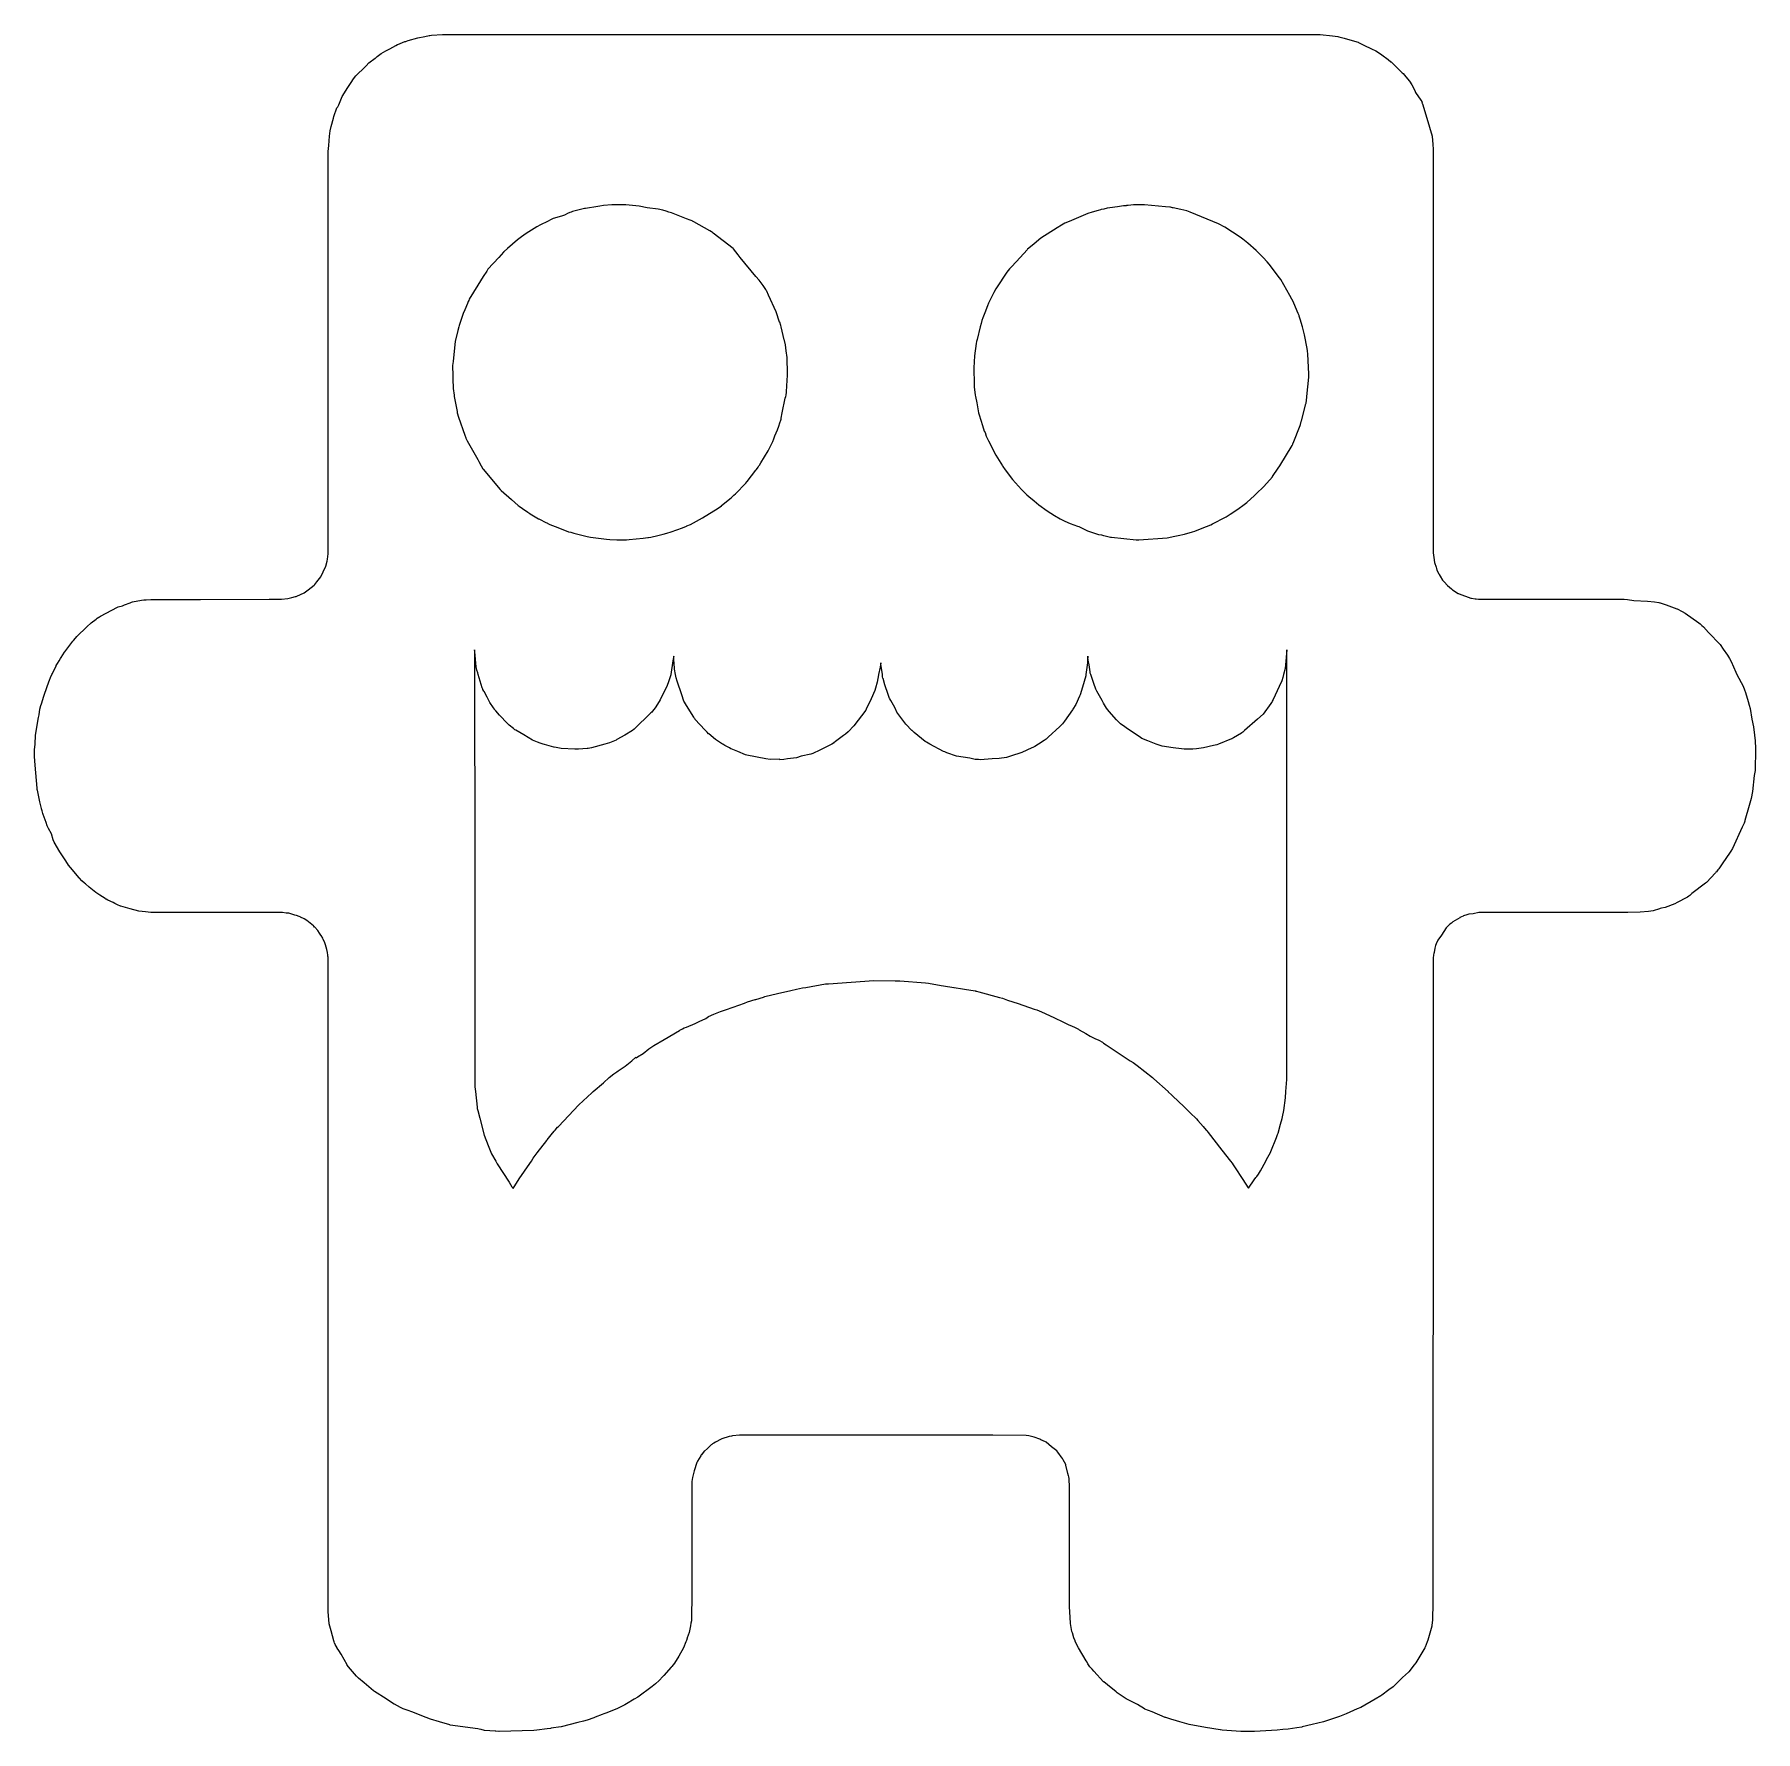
# Model space of a CAD drawing. Extents: x -50.7 to -2.7, y 52 to 99.3.
import ezdxf

# ---------------------------------------------------------------- set-up
doc = ezdxf.new("R2010")
doc.units = 0
doc.layers.get('0').update_dxf_attribs({"linetype": 'CONTINUOUS'})

msp = doc.modelspace()

# ---------------------------------------------------------------- linework, layer by layer
at = {"color": 5}
for p, q in [((-41.034916, 98.782651), (-40.899345, 98.861245)), ((-40.899345, 98.861245), (-40.794258, 98.917167)), ((-40.794258, 98.917167), (-40.624373, 99.007569)), ((-40.624373, 99.007569), (-40.574943, 99.034378)), ((-40.574943, 99.034378), (-40.571143, 99.035918)), ((-40.571143, 99.035918), (-40.369889, 99.116677)), ((-40.369889, 99.116677), (-40.357499, 99.121697)), ((-40.357499, 99.121697), (-40.357116, 99.121798)), ((-40.357116, 99.121798), (-40.352716, 99.122968)), ((-40.352716, 99.122968), (-40.347416, 99.124378)), ((-40.347416, 99.124378), (-40.322016, 99.132168)), ((-40.322016, 99.132168), (-40.277886, 99.145377)), ((-40.277886, 99.145377), (-40.008795, 99.225923)), ((-40.008795, 99.225923), (-39.818689, 99.262307)), ((-39.818689, 99.262307), (-39.693228, 99.286317)), ((-39.693228, 99.286317), (-39.672588, 99.289907)), ((-39.672588, 99.289907), (-39.632388, 99.293147)), ((-39.632388, 99.293147), (-39.323755, 99.315919)), ((-39.323755, 99.315919), (-39.273435, 99.315966)), ((-39.273435, 99.315966), (-38.940459, 99.316282)), ((-38.940459, 99.316282), (-38.763749, 99.316744)), ((-38.763749, 99.316744), (-38.539543, 99.317066)), ((-38.539543, 99.317066), (-38.339187, 99.317353)), ((-38.339187, 99.317353), (-38.220261, 99.317524)), ((-38.220261, 99.317524), (-34.971298, 99.317524)), ((-34.971298, 99.317524), (-34.461789, 99.317589)), ((-34.461789, 99.317589), (-31.630724, 99.317952)), ((-31.630724, 99.317952), (-30.584389, 99.317969)), ((-30.584389, 99.317969), (-30.262875, 99.317974)), ((-30.262875, 99.317974), (-30.073561, 99.317999)), ((-30.073561, 99.317999), (-29.835409, 99.317999)), ((-29.835409, 99.317999), (-29.516306, 99.317969)), ((-29.516306, 99.317969), (-29.234908, 99.317916)), ((-29.234908, 99.317916), (-28.64569, 99.317913)), ((-28.64569, 99.317913), (-28.402867, 99.317913)), ((-28.402867, 99.317913), (-28.318037, 99.317952)), ((-28.318037, 99.317952), (-27.924486, 99.31797)), ((-27.924486, 99.31797), (-27.521989, 99.317956)), ((-27.521989, 99.317956), (-27.246144, 99.317965)), ((-27.246144, 99.317965), (-26.706992, 99.317965)), ((-26.706992, 99.317965), (-26.025254, 99.317965)), ((-26.025254, 99.317965), (-25.064975, 99.318537)), ((-25.064975, 99.318537), (-22.829593, 99.318537)), ((-22.829593, 99.318537), (-20.890894, 99.318537)), ((-20.890894, 99.318537), (-18.952194, 99.318537)), ((-18.952194, 99.318537), (-17.714801, 99.318537)), ((-17.714801, 99.318537), (-17.013495, 99.318129)), ((-17.013495, 99.318129), (-15.074795, 99.317009)), ((-15.074795, 99.317009), (-14.939492, 99.31693)), ((-14.939492, 99.31693), (-14.854272, 99.31165)), ((-14.854272, 99.31165), (-14.512602, 99.280865)), ((-14.512602, 99.280865), (-14.363014, 99.258364)), ((-14.363014, 99.258364), (-14.333904, 99.253984)), ((-14.333904, 99.253984), (-14.182457, 99.216625)), ((-14.182457, 99.216625), (-13.83189, 99.110197)), ((-13.83189, 99.110197), (-13.79786, 99.098327)), ((-13.79786, 99.098327), (-13.78986, 99.095537)), ((-13.78986, 99.095537), (-13.77034, 99.08498)), ((-13.77034, 99.08498), (-13.640405, 99.021964)), ((-13.640405, 99.021964), (-13.424329, 98.917173)), ((-13.424329, 98.917173), (-13.29866, 98.856226)), ((-13.29866, 98.856226), (-13.20086, 98.793073)), ((-41.736938, 98.160429), (-41.474872, 98.416171)), ((-41.474872, 98.416171), (-41.450072, 98.442409)), ((-41.450072, 98.442409), (-41.374082, 98.5228)), ((-41.374082, 98.5228), (-41.198783, 98.657646)), ((-41.198783, 98.657646), (-41.184723, 98.669693)), ((-41.184723, 98.669693), (-41.148333, 98.700861)), ((-41.148333, 98.700861), (-41.034916, 98.782651)), ((-13.20086, 98.793073), (-13.1361, 98.746889)), ((-13.1361, 98.746889), (-12.957649, 98.619635)), ((-12.957649, 98.619635), (-12.883569, 98.555967)), ((-12.883569, 98.555967), (-12.879869, 98.552767)), ((-12.879869, 98.552767), (-12.611546, 98.293795)), ((-41.962138, 97.834694), (-41.870428, 97.974942)), ((-41.870428, 97.974942), (-41.802978, 98.078094)), ((-41.802978, 98.078094), (-41.736938, 98.160429)), ((-12.611546, 98.293795), (-12.566106, 98.24994)), ((-12.566106, 98.24994), (-12.542996, 98.224931)), ((-12.542996, 98.224931), (-12.464436, 98.139895)), ((-12.464436, 98.139895), (-12.367596, 98.010203)), ((-12.367596, 98.010203), (-12.304076, 97.911851)), ((-12.304076, 97.911851), (-12.253366, 97.82938)), ((-42.2165, 97.352354), (-42.12358, 97.587812)), ((-42.12358, 97.587812), (-42.122951, 97.589402)), ((-42.122951, 97.589402), (-41.962138, 97.834694)), ((-12.253366, 97.82938), (-12.208166, 97.724909)), ((-12.208166, 97.724909), (-12.197136, 97.699427)), ((-12.197136, 97.699427), (-12.044471, 97.480464)), ((-12.044471, 97.480464), (-12.019721, 97.444972)), ((-12.019721, 97.444972), (-12.018621, 97.439692)), ((-12.018621, 97.439692), (-12.010821, 97.414967)), ((-12.011284, 97.405317), (-12.011492, 97.400977)), ((-12.010821, 97.414967), (-12.011284, 97.405317)), ((-42.42818, 96.753901), (-42.36296, 96.978466)), ((-42.36296, 96.978466), (-42.34849, 97.028274)), ((-42.34849, 97.028274), (-42.26963, 97.272301)), ((-42.26963, 97.272301), (-42.23852, 97.296555)), ((-42.23852, 97.296555), (-42.2165, 97.352354)), ((-12.011492, 97.400977), (-12.009092, 97.394867)), ((-12.009092, 97.394867), (-12.003492, 97.380715)), ((-12.003492, 97.380715), (-11.883539, 96.978472)), ((-11.883539, 96.978472), (-11.736105, 96.484078)), ((-42.49104, 96.22193), (-42.4683, 96.478362)), ((-42.4683, 96.478362), (-42.45597, 96.627777)), ((-42.45597, 96.627777), (-42.42818, 96.753901)), ((-11.736105, 96.484078), (-11.734805, 96.479768)), ((-11.734805, 96.479768), (-11.718545, 96.245012)), ((-42.507129, 96.055028), (-42.491099, 96.221256)), ((-42.506963, 96.009757), (-42.507129, 96.055028)), ((-42.505563, 95.619773), (-42.506963, 96.009757)), ((-42.491099, 96.221256), (-42.49104, 96.22193)), ((-11.718545, 96.245012), (-11.709545, 96.122023)), ((-11.709545, 96.122023), (-11.708555, 95.039772)), ((-42.505613, 95.039766), (-42.505563, 95.619773)), ((-42.505946, 91.162368), (-42.505613, 95.039766)), ((-11.708555, 95.039772), (-11.706755, 93.101072)), ((-34.940027, 94.533128), (-34.994727, 94.523948)), ((-34.836636, 94.543938), (-34.940027, 94.533128)), ((-34.604713, 94.562391), (-34.836636, 94.543938)), ((-34.598513, 94.562882), (-34.604713, 94.562391)), ((-34.486513, 94.563058), (-34.598513, 94.562882)), ((-34.461313, 94.563198), (-34.486513, 94.563058)), ((-34.208925, 94.564618), (-34.461313, 94.563198)), ((-33.836471, 94.525192), (-34.208925, 94.564618)), ((-33.616742, 94.482359), (-33.836471, 94.525192)), ((-20.333906, 94.53468), (-20.503527, 94.514033)), ((-20.266676, 94.54286), (-20.333906, 94.53468)), ((-20.255596, 94.54555), (-20.266676, 94.54286)), ((-20.241926, 94.54887), (-20.255596, 94.54555)), ((-20.206306, 94.55182), (-20.241926, 94.54887)), ((-20.204206, 94.551991), (-20.206306, 94.55182)), ((-20.060315, 94.562081), (-20.204206, 94.551991)), ((-19.999135, 94.562384), (-20.060315, 94.562081)), ((-19.74791, 94.563624), (-19.999135, 94.562384)), ((-19.167603, 94.509589), (-19.74791, 94.563624)), ((-36.40006, 94.103536), (-36.593019, 94.007757)), ((-36.297351, 94.154518), (-36.40006, 94.103536)), ((-36.237211, 94.180538), (-36.297351, 94.154518)), ((-36.003149, 94.253892), (-36.237211, 94.180538)), ((-35.921639, 94.279437), (-36.003149, 94.253892)), ((-35.817738, 94.332369), (-35.921639, 94.279437)), ((-35.792108, 94.345425), (-35.817738, 94.332369)), ((-35.772588, 94.351475), (-35.792108, 94.345425)), ((-35.737798, 94.366199), (-35.772588, 94.351475)), ((-35.718708, 94.372139), (-35.737798, 94.366199)), ((-35.697788, 94.377289), (-35.718708, 94.372139)), ((-35.364089, 94.461966), (-35.697788, 94.377289)), ((-35.333249, 94.467136), (-35.364089, 94.461966)), ((-34.994727, 94.523948), (-35.333249, 94.467136)), ((-33.308958, 94.446002), (-33.616742, 94.482359)), ((-33.308513, 94.44595), (-33.308958, 94.446002)), ((-33.177343, 94.413896), (-33.308513, 94.44595)), ((-33.091663, 94.387109), (-33.177343, 94.413896)), ((-33.013383, 94.362635), (-33.091663, 94.387109)), ((-32.934763, 94.340461), (-33.013383, 94.362635)), ((-32.522617, 94.178299), (-32.934763, 94.340461)), ((-32.413647, 94.135424), (-32.522617, 94.178299)), ((-32.365867, 94.115431), (-32.413647, 94.135424)), ((-32.356467, 94.111481), (-32.365867, 94.115431)), ((-32.319587, 94.094146), (-32.356467, 94.111481)), ((-31.867881, 93.839662), (-32.319587, 94.094146)), ((-21.976676, 94.052132), (-22.068506, 93.997687)), ((-21.847957, 94.103841), (-21.976676, 94.052132)), ((-21.333338, 94.323536), (-21.847957, 94.103841)), ((-21.210045, 94.360106), (-21.333338, 94.323536)), ((-21.042835, 94.409705), (-21.210045, 94.360106)), ((-20.975445, 94.430825), (-21.042835, 94.409705)), ((-20.960005, 94.434275), (-20.975445, 94.430825)), ((-20.890375, 94.449833), (-20.960005, 94.434275)), ((-20.789699, 94.472328), (-20.890375, 94.449833)), ((-20.717679, 94.486807), (-20.789699, 94.472328)), ((-20.503527, 94.514033), (-20.717679, 94.486807)), ((-19.045163, 94.500089), (-19.167603, 94.509589)), ((-19.031923, 94.499059), (-19.045163, 94.500089)), ((-18.967673, 94.483914), (-19.031923, 94.499059)), ((-18.951663, 94.480574), (-18.967673, 94.483914)), ((-18.743421, 94.437118), (-18.951663, 94.480574)), ((-18.576489, 94.395635), (-18.743421, 94.437118)), ((-18.477019, 94.365444), (-18.576489, 94.395635)), ((-17.845346, 94.103953), (-18.477019, 94.365444)), ((-17.690131, 94.039673), (-17.845346, 94.103953)), ((-37.234018, 93.59038), (-37.506822, 93.350149)), ((-37.118943, 93.676431), (-37.234018, 93.59038)), ((-36.990148, 93.763973), (-37.118943, 93.676431)), ((-36.690139, 93.950586), (-36.990148, 93.763973)), ((-36.593019, 94.007757), (-36.690139, 93.950586)), ((-31.825321, 93.815684), (-31.867881, 93.839662)), ((-31.825317, 93.815682), (-31.825321, 93.815684)), ((-31.798627, 93.797713), (-31.825317, 93.815682)), ((-31.777987, 93.778979), (-31.798627, 93.797713)), ((-31.222353, 93.348035), (-31.777987, 93.778979)), ((-22.646953, 93.63264), (-22.829073, 93.480536)), ((-22.184411, 93.925452), (-22.646953, 93.63264)), ((-22.068506, 93.997687), (-22.184411, 93.925452)), ((-17.514321, 93.938797), (-17.690131, 94.039673)), ((-17.081542, 93.664037), (-17.514321, 93.938797)), ((-17.012962, 93.609056), (-17.081542, 93.664037)), ((-16.872528, 93.49647), (-17.012962, 93.609056)), ((-37.755365, 93.101206), (-38.056019, 92.770514)), ((-37.623042, 93.24675), (-37.755365, 93.101206)), ((-37.617642, 93.25256), (-37.623042, 93.24675)), ((-37.605942, 93.265183), (-37.617642, 93.25256)), ((-37.506822, 93.350149), (-37.605942, 93.265183)), ((-31.206983, 93.336111), (-31.222353, 93.348035)), ((-31.079415, 93.173201), (-31.206983, 93.336111)), ((-31.020545, 93.101192), (-31.079415, 93.173201)), ((-30.583951, 92.567192), (-31.020545, 93.101192)), ((-23.221939, 93.101186), (-23.453831, 92.847887)), ((-23.025701, 93.315541), (-23.221939, 93.101186)), ((-23.011231, 93.327846), (-23.025701, 93.315541)), ((-22.974821, 93.358809), (-23.011231, 93.327846)), ((-22.829073, 93.480536), (-22.974821, 93.358809)), ((-16.635213, 93.294857), (-16.872528, 93.49647)), ((-16.446325, 93.101184), (-16.635213, 93.294857)), ((-16.441225, 93.095934), (-16.446325, 93.101184)), ((-16.328205, 92.979717), (-16.441225, 93.095934)), ((-11.706755, 93.101072), (-11.705655, 91.943833)), ((-38.089839, 92.720106), (-38.191458, 92.56864)), ((-38.056019, 92.770514), (-38.089839, 92.720106)), ((-23.587141, 92.685546), (-23.877314, 92.25335)), ((-23.516241, 92.780868), (-23.587141, 92.685546)), ((-23.453831, 92.847887), (-23.516241, 92.780868)), ((-16.276285, 92.913793), (-16.328205, 92.979717)), ((-15.985388, 92.532608), (-16.276285, 92.913793)), ((-38.338777, 92.325937), (-38.577675, 91.932364)), ((-38.191458, 92.56864), (-38.338777, 92.325937)), ((-30.497761, 92.461767), (-30.583951, 92.567192)), ((-30.3877, 92.320741), (-30.497761, 92.461767)), ((-30.31334, 92.203985), (-30.3877, 92.320741)), ((-30.29863, 92.180883), (-30.31334, 92.203985)), ((-30.28386, 92.162053), (-30.29863, 92.180883)), ((-30.2372, 92.045083), (-30.28386, 92.162053)), ((-23.893914, 92.225494), (-23.951474, 92.120176)), ((-23.877314, 92.25335), (-23.893914, 92.225494)), ((-15.950728, 92.480873), (-15.985388, 92.532608)), ((-15.697897, 92.037453), (-15.950728, 92.480873)), ((-38.628375, 91.813074), (-38.703335, 91.633578)), ((-38.605735, 91.867294), (-38.628375, 91.813074)), ((-38.591875, 91.899434), (-38.605735, 91.867294)), ((-38.577675, 91.932364), (-38.591875, 91.899434)), ((-30.016728, 91.584971), (-30.2372, 92.045083)), ((-24.131904, 91.748218), (-24.207924, 91.558525)), ((-24.097184, 91.826508), (-24.131904, 91.748218)), ((-23.951474, 92.120176), (-24.097184, 91.826508)), ((-15.590198, 91.831351), (-15.697897, 92.037453)), ((-15.587798, 91.826751), (-15.590198, 91.831351)), ((-15.46784, 91.539926), (-15.587798, 91.826751)), ((-11.705655, 91.943833), (-11.705557, 91.162374)), ((-38.859984, 91.201783), (-38.870254, 91.162503)), ((-38.744735, 91.534448), (-38.859984, 91.201783)), ((-38.703335, 91.633578), (-38.744735, 91.534448)), ((-29.923208, 91.296522), (-30.016728, 91.584971)), ((-29.914008, 91.291222), (-29.923208, 91.296522)), ((-29.887128, 91.203812), (-29.914008, 91.291222)), ((-29.877528, 91.162492), (-29.887128, 91.203812)), ((-24.308514, 91.253898), (-24.331194, 91.162488)), ((-24.283334, 91.344238), (-24.308514, 91.253898)), ((-24.260844, 91.416178), (-24.283334, 91.344238)), ((-24.207924, 91.558525), (-24.260844, 91.416178)), ((-15.44268, 91.480006), (-15.46784, 91.539926)), ((-15.44108, 91.476206), (-15.44268, 91.480006)), ((-15.43788, 91.464366), (-15.44108, 91.476206)), ((-15.41115, 91.377156), (-15.43788, 91.464366)), ((-15.34976, 91.162445), (-15.41115, 91.377156)), ((-42.506065, 89.766486), (-42.505946, 91.162368)), ((-38.965124, 90.756451), (-38.986884, 90.582911)), ((-38.897364, 91.058747), (-38.965124, 90.756451)), ((-38.870254, 91.162503), (-38.897364, 91.058747)), ((-29.794228, 90.802692), (-29.877528, 91.162492)), ((-29.789028, 90.780012), (-29.794228, 90.802692)), ((-29.761258, 90.658619), (-29.789028, 90.780012)), ((-24.443234, 90.703345), (-24.491914, 90.355405)), ((-24.434234, 90.756435), (-24.443234, 90.703345)), ((-24.418764, 90.809555), (-24.434234, 90.756435)), ((-24.331194, 91.162488), (-24.418764, 90.809555)), ((-15.28743, 90.944453), (-15.34976, 91.162445)), ((-15.21736, 90.563161), (-15.28743, 90.944453)), ((-11.705557, 91.162374), (-11.705315, 89.223674)), ((-38.986884, 90.582911), (-39.026854, 90.198146)), ((-29.740778, 90.496572), (-29.761258, 90.658619)), ((-29.716528, 90.308451), (-29.740778, 90.496572)), ((-29.715686, 90.297991), (-29.716528, 90.308451)), ((-29.711786, 90.249991), (-29.715686, 90.297991)), ((-29.705386, 89.911929), (-29.711786, 90.249991)), ((-24.491914, 90.355405), (-24.507344, 90.019927)), ((-15.20866, 90.492421), (-15.21736, 90.563161)), ((-15.19782, 90.404031), (-15.20866, 90.492421)), ((-15.17332, 89.854692), (-15.19782, 90.404031)), ((-42.509665, 87.284969), (-42.506065, 89.766486)), ((-39.042575, 90.046761), (-39.04335, 90.007271)), ((-39.04335, 90.007271), (-39.03875, 89.868677)), ((-39.041884, 90.081991), (-39.042575, 90.046761)), ((-39.026854, 90.198146), (-39.041884, 90.081991)), ((-39.03875, 89.868677), (-39.037879, 89.647125)), ((-29.721496, 89.516412), (-29.703586, 89.817479)), ((-29.703586, 89.817479), (-29.705386, 89.911929)), ((-24.507344, 90.019927), (-24.509444, 89.973367)), ((-24.509444, 89.973367), (-24.506144, 89.864868)), ((-24.506144, 89.864868), (-24.501544, 89.714726)), ((-15.224688, 89.223722), (-15.169488, 89.760062)), ((-15.17102, 89.813292), (-15.17332, 89.854692)), ((-15.16892, 89.775442), (-15.17102, 89.813292)), ((-15.169488, 89.760062), (-15.16933, 89.764362)), ((-15.16933, 89.764362), (-15.16892, 89.775442)), ((-39.037879, 89.647125), (-39.026919, 89.510855)), ((-39.026919, 89.510855), (-39.021219, 89.440455)), ((-39.021219, 89.440455), (-38.999999, 89.25639)), ((-38.999999, 89.25639), (-38.994099, 89.2238)), ((-29.753406, 89.223774), (-29.744706, 89.262244)), ((-29.744706, 89.262244), (-29.732096, 89.338394)), ((-29.732096, 89.338394), (-29.730696, 89.346994)), ((-29.730696, 89.346994), (-29.721496, 89.516412)), ((-24.501544, 89.714726), (-24.497344, 89.494219)), ((-24.497344, 89.494219), (-24.471254, 89.26191)), ((-24.471254, 89.26191), (-24.463654, 89.22378)), ((-38.994099, 89.2238), (-38.984699, 89.17205)), ((-38.984699, 89.17205), (-38.917069, 88.802305)), ((-38.917069, 88.802305), (-38.909569, 88.768945)), ((-38.909569, 88.768945), (-38.873269, 88.645629)), ((-29.849511, 88.761651), (-29.765366, 89.171004)), ((-29.765366, 89.171004), (-29.753406, 89.223774)), ((-24.463654, 89.22378), (-24.427114, 89.040879)), ((-24.427114, 89.040879), (-24.378694, 88.768924)), ((-24.378694, 88.768924), (-24.361384, 88.711874)), ((-15.37546, 88.546578), (-15.252854, 89.014953)), ((-15.252854, 89.014953), (-15.247754, 89.034323)), ((-15.247754, 89.034323), (-15.245954, 89.045653)), ((-15.245954, 89.045653), (-15.242254, 89.069263)), ((-15.242254, 89.069263), (-15.238154, 89.095593)), ((-15.238154, 89.095593), (-15.237338, 89.100793)), ((-15.237338, 89.100793), (-15.224688, 89.223722)), ((-11.705315, 89.223674), (-11.705073, 87.284975)), ((-38.873269, 88.645629), (-38.70053, 88.146598)), ((-30.018391, 88.20825), (-29.982781, 88.29141)), ((-29.982781, 88.29141), (-29.947361, 88.397303)), ((-29.947361, 88.397303), (-29.919361, 88.484523)), ((-29.919361, 88.484523), (-29.892901, 88.563063)), ((-29.892901, 88.563063), (-29.884101, 88.593293)), ((-29.884101, 88.593293), (-29.880301, 88.606263)), ((-29.880301, 88.606263), (-29.877401, 88.616163)), ((-29.877401, 88.616163), (-29.849511, 88.761651)), ((-24.361384, 88.711874), (-24.270894, 88.41364)), ((-24.270894, 88.41364), (-24.219484, 88.25898)), ((-15.607697, 87.9235), (-15.41394, 88.411868)), ((-15.41394, 88.411868), (-15.40624, 88.438708)), ((-15.40624, 88.438708), (-15.38246, 88.522128)), ((-15.38246, 88.522128), (-15.37546, 88.546578)), ((-38.70053, 88.146598), (-38.67415, 88.066958)), ((-38.67415, 88.066958), (-38.67025, 88.059158)), ((-38.67025, 88.059158), (-38.63366, 87.985728)), ((-38.63366, 87.985728), (-38.338736, 87.461833)), ((-30.196851, 87.800012), (-30.116151, 87.96445)), ((-30.116151, 87.96445), (-30.081481, 88.04269)), ((-30.081481, 88.04269), (-30.058471, 88.12281)), ((-30.058471, 88.12281), (-30.018391, 88.20825)), ((-24.219484, 88.25898), (-24.194734, 88.21553)), ((-24.194734, 88.21553), (-24.162504, 88.113637)), ((-24.162504, 88.113637), (-24.121924, 88.023997)), ((-24.121924, 88.023997), (-24.121438, 88.022897)), ((-24.121438, 88.022897), (-24.102698, 87.985697)), ((-24.102698, 87.985697), (-23.900762, 87.583648)), ((-15.983799, 87.284996), (-15.635737, 87.85846)), ((-15.635737, 87.85846), (-15.621397, 87.89175)), ((-15.621397, 87.89175), (-15.615097, 87.90641)), ((-15.615097, 87.90641), (-15.607697, 87.9235)), ((-38.338736, 87.461833), (-38.307796, 87.406873)), ((-38.307796, 87.406873), (-38.240956, 87.285078)), ((-30.489324, 87.30512), (-30.447524, 87.3679)), ((-30.447524, 87.3679), (-30.244811, 87.702282)), ((-30.244811, 87.702282), (-30.196851, 87.800012)), ((-23.900762, 87.583648), (-23.714611, 87.285049)), ((-42.512465, 85.346269), (-42.509665, 87.284969)), ((-38.240956, 87.285078), (-38.204446, 87.218538)), ((-38.204446, 87.218538), (-38.203819, 87.217438)), ((-38.203819, 87.217438), (-38.197419, 87.208138)), ((-38.197419, 87.208138), (-38.196319, 87.206538)), ((-38.196319, 87.206538), (-38.188019, 87.196838)), ((-38.188019, 87.196838), (-37.713173, 86.625545)), ((-30.830418, 86.846987), (-30.583954, 87.1658)), ((-30.583954, 87.1658), (-30.570444, 87.18328)), ((-30.570444, 87.18328), (-30.526094, 87.2499)), ((-30.526094, 87.2499), (-30.502624, 87.28515)), ((-30.502624, 87.28515), (-30.489324, 87.30512)), ((-23.714611, 87.285049), (-23.703011, 87.266439)), ((-23.703011, 87.266439), (-23.639011, 87.172649)), ((-23.639011, 87.172649), (-23.432226, 86.908751)), ((-23.432226, 86.908751), (-23.181377, 86.628417)), ((-16.423417, 86.709561), (-16.187889, 86.983055)), ((-16.187889, 86.983055), (-16.181989, 86.991555)), ((-16.181989, 86.991555), (-16.021869, 87.222266)), ((-16.021869, 87.222266), (-15.983799, 87.284996)), ((-11.705073, 87.284975), (-11.704831, 85.346275)), ((-37.713173, 86.625545), (-37.706773, 86.619845)), ((-37.706773, 86.619845), (-37.685253, 86.600615)), ((-37.685253, 86.600615), (-37.401407, 86.348035)), ((-31.542549, 86.177582), (-31.274009, 86.397959)), ((-31.274009, 86.397959), (-31.260729, 86.410299)), ((-31.260729, 86.410299), (-31.199269, 86.467429)), ((-31.199269, 86.467429), (-31.153419, 86.510049)), ((-31.153419, 86.510049), (-30.870778, 86.804927)), ((-30.870778, 86.804927), (-30.834018, 86.842387)), ((-30.834018, 86.842387), (-30.830418, 86.846987)), ((-23.181377, 86.628417), (-23.028954, 86.47678)), ((-23.028954, 86.47678), (-22.980344, 86.43296)), ((-22.980344, 86.43296), (-22.829046, 86.308562)), ((-16.903655, 86.26211), (-16.687502, 86.462609)), ((-16.687502, 86.462609), (-16.636622, 86.510189)), ((-16.636622, 86.510189), (-16.423417, 86.709561)), ((-37.401407, 86.348035), (-37.209571, 86.181211)), ((-37.209571, 86.181211), (-37.189811, 86.167091)), ((-37.189811, 86.167091), (-37.091661, 86.096951)), ((-37.091661, 86.096951), (-36.945161, 85.99318)), ((-36.945161, 85.99318), (-36.891841, 85.95892)), ((-36.891841, 85.95892), (-36.879561, 85.95102)), ((-36.879561, 85.95102), (-36.644755, 85.813165)), ((-32.07069, 85.838937), (-31.640309, 86.107972)), ((-31.640309, 86.107972), (-31.547349, 86.174182)), ((-31.547349, 86.174182), (-31.542549, 86.177582)), ((-22.829046, 86.308562), (-22.694359, 86.197822)), ((-22.694359, 86.197822), (-22.46857, 86.030106)), ((-22.46857, 86.030106), (-22.260662, 85.902297)), ((-22.260662, 85.902297), (-22.104598, 85.808717)), ((-17.479811, 85.863786), (-17.416921, 85.903836)), ((-17.416921, 85.903836), (-17.363421, 85.942826)), ((-17.363421, 85.942826), (-17.343131, 85.952326)), ((-17.343131, 85.952326), (-17.10878, 86.10436)), ((-17.10878, 86.10436), (-17.013, 86.17802)), ((-17.013, 86.17802), (-16.903655, 86.26211)), ((-36.644755, 85.813165), (-36.640855, 85.810865)), ((-36.640855, 85.810865), (-36.596195, 85.787705)), ((-36.596195, 85.787705), (-36.45795, 85.716015)), ((-36.45795, 85.716015), (-36.40007, 85.685915)), ((-36.40007, 85.685915), (-36.3842, 85.677615)), ((-36.3842, 85.677615), (-36.383506, 85.677255)), ((-36.383506, 85.677255), (-36.330596, 85.655445)), ((-36.330596, 85.655445), (-36.180625, 85.596455)), ((-36.180625, 85.596455), (-35.829624, 85.458396)), ((-35.829624, 85.458396), (-35.809314, 85.450396)), ((-35.809314, 85.450396), (-35.741784, 85.435636)), ((-35.741784, 85.435636), (-35.661044, 85.414736)), ((-35.661044, 85.414736), (-35.397105, 85.346396)), ((-33.067594, 85.406948), (-32.951758, 85.445508)), ((-32.951758, 85.445508), (-32.63117, 85.560443)), ((-32.63117, 85.560443), (-32.522668, 85.604203)), ((-32.522668, 85.604203), (-32.506908, 85.610603)), ((-32.506908, 85.610603), (-32.413058, 85.654563)), ((-32.413058, 85.654563), (-32.07069, 85.838937)), ((-22.104598, 85.808717), (-21.970019, 85.742027)), ((-21.970019, 85.742027), (-21.821825, 85.684227)), ((-21.821825, 85.684227), (-21.617232, 85.607527)), ((-21.617232, 85.607527), (-21.587192, 85.592717)), ((-21.587192, 85.592717), (-21.343886, 85.472747)), ((-21.343886, 85.472747), (-21.143743, 85.407417)), ((-18.632856, 85.385529), (-18.41309, 85.449559)), ((-18.41309, 85.449559), (-18.34847, 85.468389)), ((-18.34847, 85.468389), (-18.147353, 85.551409)), ((-18.147353, 85.551409), (-17.904482, 85.646859)), ((-17.904482, 85.646859), (-17.854322, 85.672369)), ((-17.854322, 85.672369), (-17.498611, 85.853256)), ((-17.498611, 85.853256), (-17.479811, 85.863786)), ((-42.513209, 84.830776), (-42.512465, 85.346269)), ((-35.397105, 85.346396), (-35.286521, 85.317766)), ((-35.286521, 85.317766), (-35.198041, 85.295326)), ((-35.198041, 85.295326), (-34.750033, 85.238706)), ((-34.750033, 85.238706), (-34.656023, 85.229606)), ((-34.656023, 85.229606), (-34.46137, 85.228306)), ((-34.46137, 85.228306), (-34.280881, 85.227106)), ((-34.280881, 85.227106), (-34.207521, 85.225706)), ((-34.207521, 85.225706), (-34.191861, 85.226558)), ((-34.191861, 85.226558), (-34.122841, 85.230258)), ((-34.122841, 85.230258), (-33.726398, 85.273248)), ((-33.726398, 85.273248), (-33.601976, 85.285648)), ((-33.601976, 85.285648), (-33.590096, 85.288048)), ((-33.590096, 85.288048), (-33.578156, 85.290448)), ((-33.578156, 85.290448), (-33.516376, 85.302818)), ((-33.516376, 85.302818), (-33.320448, 85.346458)), ((-33.320448, 85.346458), (-33.169261, 85.380128)), ((-33.169261, 85.380128), (-33.067594, 85.406948)), ((-21.143743, 85.407417), (-21.115453, 85.398217)), ((-21.115453, 85.398217), (-21.035993, 85.377247)), ((-21.035993, 85.377247), (-21.032793, 85.376538)), ((-21.032793, 85.376538), (-20.954433, 85.359108)), ((-20.954433, 85.359108), (-20.897263, 85.346388)), ((-20.897263, 85.346388), (-20.890363, 85.344888)), ((-20.890363, 85.344888), (-20.702063, 85.302998)), ((-20.702063, 85.302998), (-20.675483, 85.296698)), ((-20.675483, 85.296698), (-19.982749, 85.225398)), ((-19.982749, 85.225398), (-19.969479, 85.223698)), ((-19.969479, 85.223698), (-19.965679, 85.223645)), ((-19.965679, 85.223645), (-19.949559, 85.223419)), ((-19.949559, 85.223419), (-19.945659, 85.223365)), ((-19.945659, 85.223365), (-19.906869, 85.227365)), ((-19.906869, 85.227365), (-19.122598, 85.280505)), ((-19.122598, 85.280505), (-19.072118, 85.292125)), ((-19.072119, 85.292109), (-18.951694, 85.317719)), ((-18.951694, 85.317719), (-18.817079, 85.346349)), ((-18.817079, 85.346349), (-18.632856, 85.385529)), ((-11.704831, 85.346275), (-11.70477, 84.861853)), ((-42.648929, 84.329116), (-42.574439, 84.489659)), ((-42.574439, 84.489659), (-42.537089, 84.628147)), ((-42.537089, 84.628147), (-42.527069, 84.680767)), ((-42.527069, 84.680767), (-42.513209, 84.830776)), ((-11.70477, 84.861853), (-11.67847, 84.665014)), ((-11.67847, 84.665014), (-11.67717, 84.654914)), ((-11.67717, 84.654914), (-11.66977, 84.596174)), ((-11.66977, 84.596174), (-11.62412, 84.466623)), ((-11.62412, 84.466623), (-11.61218, 84.424263)), ((-42.901399, 83.964337), (-42.885589, 83.977677)), ((-42.885589, 83.977677), (-42.826849, 84.053547)), ((-42.826849, 84.053547), (-42.747679, 84.148307)), ((-42.747679, 84.148307), (-42.712489, 84.192497)), ((-42.712489, 84.192497), (-42.648929, 84.329116)), ((-11.61218, 84.424263), (-11.60019, 84.381733)), ((-11.60019, 84.381733), (-11.56839, 84.314233)), ((-11.56839, 84.314233), (-11.55482, 84.285413)), ((-11.55482, 84.285413), (-11.54226, 84.265053)), ((-11.54226, 84.265053), (-11.53586, 84.254663)), ((-11.53586, 84.254663), (-11.50746, 84.208613)), ((-11.50746, 84.208613), (-11.44218, 84.102693)), ((-11.44218, 84.102693), (-11.442018, 84.102495)), ((-11.442018, 84.102495), (-11.424568, 84.081325)), ((-11.424568, 84.081325), (-11.401948, 84.053875)), ((-11.401948, 84.053875), (-11.308418, 83.954835)), ((-47.99425, 83.484138), (-47.96038, 83.492238)), ((-47.96038, 83.492238), (-47.711163, 83.540138)), ((-47.711163, 83.540138), (-47.650113, 83.548438)), ((-47.650113, 83.548438), (-47.585323, 83.553038)), ((-47.585323, 83.553038), (-47.450885, 83.562538)), ((-47.450885, 83.562538), (-47.412655, 83.562596)), ((-47.412655, 83.562596), (-47.333735, 83.562714)), ((-47.333735, 83.562714), (-46.093973, 83.564614)), ((-46.093973, 83.564614), (-46.070353, 83.56465)), ((-46.070353, 83.56465), (-44.155277, 83.56645)), ((-44.155277, 83.56645), (-44.104337, 83.566496)), ((-44.104337, 83.566496), (-43.812308, 83.566507)), ((-43.812308, 83.566507), (-43.630429, 83.586477)), ((-43.630429, 83.586477), (-43.519247, 83.620617)), ((-43.519247, 83.620617), (-43.416854, 83.639427)), ((-43.416854, 83.639427), (-43.413854, 83.639982)), ((-43.413854, 83.639982), (-43.405454, 83.641482)), ((-43.405454, 83.641482), (-43.381554, 83.651382)), ((-43.381554, 83.651382), (-43.177672, 83.747842)), ((-43.177672, 83.747842), (-43.140382, 83.773842)), ((-43.140382, 83.773842), (-43.063782, 83.827242)), ((-43.063782, 83.827242), (-42.901399, 83.964337)), ((-11.308418, 83.954835), (-11.197441, 83.859165)), ((-11.197441, 83.859165), (-11.162171, 83.828755)), ((-11.162171, 83.828755), (-11.006946, 83.731915)), ((-11.006946, 83.731915), (-11.001146, 83.726615)), ((-11.001146, 83.726615), (-10.998146, 83.723915)), ((-10.998146, 83.723915), (-10.983596, 83.715615)), ((-10.983596, 83.715615), (-10.659089, 83.601798)), ((-10.659089, 83.601798), (-10.639009, 83.594498)), ((-10.639009, 83.594498), (-10.537181, 83.580018)), ((-10.537181, 83.580018), (-10.502051, 83.579849)), ((-10.502051, 83.579849), (-10.437341, 83.569759)), ((-10.437341, 83.569759), (-10.43713, 83.569726)), ((-10.43713, 83.569726), (-10.42923, 83.568526)), ((-10.42923, 83.568526), (-9.600645, 83.567643)), ((-9.600645, 83.567643), (-9.258618, 83.567596)), ((-9.258618, 83.567596), (-8.537957, 83.567497)), ((-8.537957, 83.567497), (-8.524305, 83.567495)), ((-8.524305, 83.567495), (-7.319918, 83.566095)), ((-7.319918, 83.566095), (-7.030215, 83.565749)), ((-7.030215, 83.565749), (-6.497196, 83.565116)), ((-6.497196, 83.565116), (-6.379192, 83.56498)), ((-6.379192, 83.56498), (-6.285233, 83.56178)), ((-6.285233, 83.56178), (-6.109159, 83.53399)), ((-6.109159, 83.53399), (-5.731273, 83.51105)), ((-5.731273, 83.51105), (-5.537811, 83.49931)), ((-5.537811, 83.49931), (-5.411038, 83.47751)), ((-49.115735, 82.912933), (-48.979778, 83.015489)), ((-48.979778, 83.015489), (-48.950898, 83.037269)), ((-48.950898, 83.037269), (-48.946198, 83.038969)), ((-48.946198, 83.038969), (-48.905398, 83.067489)), ((-48.905398, 83.067489), (-48.880618, 83.080379)), ((-48.880618, 83.080379), (-48.858868, 83.091689)), ((-48.858868, 83.091689), (-48.38702, 83.342028)), ((-48.38702, 83.342028), (-48.3659, 83.357288)), ((-48.3659, 83.357288), (-48.245717, 83.385328)), ((-48.245717, 83.385328), (-48.189237, 83.407518)), ((-48.189237, 83.407518), (-48.03264, 83.469038)), ((-48.03264, 83.469038), (-48.02634, 83.471538)), ((-48.02634, 83.471538), (-48.00873, 83.478438)), ((-48.00873, 83.478438), (-47.99425, 83.484138)), ((-5.411038, 83.47751), (-5.383949, 83.47001)), ((-5.383949, 83.47001), (-5.381219, 83.46904)), ((-5.381219, 83.46904), (-5.208454, 83.40772)), ((-5.208454, 83.40772), (-4.986642, 83.32899)), ((-4.986642, 83.32899), (-4.916254, 83.30362)), ((-4.916254, 83.30362), (-4.902308, 83.29652)), ((-4.902308, 83.29652), (-4.75903, 83.22332)), ((-4.75903, 83.22332), (-4.68244, 83.18114)), ((-4.68244, 83.18114), (-4.302186, 82.910201)), ((-49.520899, 82.527635), (-49.241069, 82.799969)), ((-49.241069, 82.799969), (-49.115735, 82.912933)), ((-4.302186, 82.910201), (-4.262978, 82.884621)), ((-4.262978, 82.884621), (-4.251072, 82.873791)), ((-4.251072, 82.873791), (-4.231595, 82.856071)), ((-4.231595, 82.856071), (-4.21288, 82.839041)), ((-4.21288, 82.839041), (-4.169361, 82.796381)), ((-4.169361, 82.796381), (-4.029219, 82.642957)), ((-4.029219, 82.642957), (-3.704926, 82.301459)), ((-49.949915, 81.946912), (-49.862665, 82.089838)), ((-49.862665, 82.089838), (-49.854065, 82.101088)), ((-49.854065, 82.101088), (-49.739502, 82.250513)), ((-49.739502, 82.250513), (-49.628779, 82.399765)), ((-49.628779, 82.399765), (-49.604449, 82.428605)), ((-49.604449, 82.428605), (-49.520899, 82.527635)), ((-38.422915, 82.101169), (-38.427715, 82.158709)), ((-38.427715, 82.158709), (-38.427715, 82.154609)), ((-38.427715, 82.154609), (-38.427655, 81.84999)), ((-38.385295, 81.678724), (-38.422915, 82.101169)), ((-15.78655, 82.158494), (-15.8353, 81.638321)), ((-15.78655, 81.468874), (-15.78655, 82.158494)), ((-3.704926, 82.301459), (-3.615975, 82.177014)), ((-3.615975, 82.177014), (-3.497422, 82.008421)), ((-50.196935, 81.497103), (-50.094585, 81.707722)), ((-50.094585, 81.707722), (-50.089285, 81.716722)), ((-50.089285, 81.716722), (-50.056335, 81.772592)), ((-50.056335, 81.772592), (-50.009705, 81.848982)), ((-50.009705, 81.848982), (-49.971335, 81.911832)), ((-49.971335, 81.911832), (-49.949915, 81.946912)), ((-38.427655, 81.84999), (-38.42758, 81.46906)), ((-38.362585, 81.586834), (-38.385295, 81.678724)), ((-38.339165, 81.510864), (-38.362585, 81.586834)), ((-32.897878, 81.850044), (-32.958868, 81.469133)), ((-32.883148, 81.942054), (-32.897878, 81.850044)), ((-32.882662, 81.945054), (-32.883148, 81.942054)), ((-32.881769, 81.950654), (-32.882662, 81.945054)), ((-32.877069, 81.979834), (-32.881769, 81.950654)), ((-32.874769, 81.868456), (-32.877069, 81.979834)), ((-32.87458, 81.859356), (-32.874769, 81.868456)), ((-32.86858, 81.795646), (-32.87458, 81.859356)), ((-32.85371, 81.62086), (-32.86858, 81.795646)), ((-32.853535, 81.61876), (-32.85371, 81.62086)), ((-32.853102, 81.61366), (-32.853535, 81.61876)), ((-32.828832, 81.469058), (-32.853102, 81.61366)), ((-27.120612, 81.672135), (-27.163542, 81.46898)), ((-27.106441, 81.793651), (-27.120041, 81.672112)), ((-27.101541, 81.759581), (-27.106441, 81.793651)), ((-27.059881, 81.468958), (-27.101541, 81.759581)), ((-21.345574, 81.793618), (-21.384174, 81.468827)), ((-21.339474, 81.857828), (-21.345574, 81.793618)), ((-21.336574, 81.979539), (-21.339474, 81.857828)), ((-21.330674, 81.941609), (-21.336574, 81.979539)), ((-21.319634, 81.870759), (-21.330674, 81.941609)), ((-21.295164, 81.734367), (-21.319634, 81.870759)), ((-21.268824, 81.544557), (-21.295164, 81.734367)), ((-15.8353, 81.638321), (-15.87611, 81.468874)), ((-3.497422, 82.008421), (-3.442517, 81.912811)), ((-3.442517, 81.912811), (-3.393789, 81.827951)), ((-3.393789, 81.827951), (-3.271722, 81.532937)), ((-50.417658, 80.922316), (-50.299885, 81.268063)), ((-50.299885, 81.268063), (-50.283205, 81.308653)), ((-50.283205, 81.308653), (-50.251545, 81.385683)), ((-50.251545, 81.385683), (-50.210825, 81.468753)), ((-50.210825, 81.468753), (-50.196935, 81.497103)), ((-38.427578, 81.45877), (-38.427656, 81.40558)), ((-38.427656, 81.40558), (-38.427538, 81.251221)), ((-38.42758, 81.46906), (-38.427578, 81.45877)), ((-38.427538, 81.251221), (-38.426238, 79.530355)), ((-38.326285, 81.469084), (-38.339165, 81.510864)), ((-38.212882, 81.101221), (-38.326285, 81.469084)), ((-38.197872, 81.060011), (-38.212882, 81.101221)), ((-33.057578, 81.164581), (-33.252011, 80.759351)), ((-33.021538, 81.264905), (-33.057578, 81.164581)), ((-33.012238, 81.292935), (-33.021538, 81.264905)), ((-32.969168, 81.433023), (-33.012238, 81.292935)), ((-32.959968, 81.462533), (-32.969168, 81.433023)), ((-32.958868, 81.469133), (-32.959968, 81.462533)), ((-32.812532, 81.371908), (-32.828832, 81.469058)), ((-32.780592, 81.280058), (-32.812532, 81.371908)), ((-32.651174, 80.90162), (-32.780592, 81.280058)), ((-27.249242, 81.091556), (-27.266572, 81.026526)), ((-27.208552, 81.255875), (-27.249242, 81.091556)), ((-27.165842, 81.45801), (-27.208552, 81.255875)), ((-27.163542, 81.46898), (-27.165842, 81.45801)), ((-27.059264, 81.464658), (-27.059881, 81.468958)), ((-27.051964, 81.404248), (-27.059264, 81.464658)), ((-27.043564, 81.364148), (-27.051964, 81.404248)), ((-27.040064, 81.354448), (-27.043564, 81.364148)), ((-26.986984, 81.177526), (-27.040064, 81.354448)), ((-26.897134, 80.913688), (-26.986984, 81.177526)), ((-21.476824, 81.112391), (-21.542704, 80.905852)), ((-21.389074, 81.427647), (-21.476824, 81.112391)), ((-21.384174, 81.468827), (-21.389074, 81.427647)), ((-21.262924, 81.502437), (-21.268824, 81.544557)), ((-21.252074, 81.468837), (-21.262924, 81.502437)), ((-21.241834, 81.437137), (-21.252074, 81.468837)), ((-21.165734, 81.219069), (-21.241834, 81.437137)), ((-21.105074, 81.058955), (-21.165734, 81.219069)), ((-16.00212, 81.130015), (-16.167924, 80.775206)), ((-15.92597, 81.295694), (-16.00212, 81.130015)), ((-15.89731, 81.380834), (-15.92597, 81.295694)), ((-15.87611, 81.468874), (-15.89731, 81.380834)), ((-15.78655, 81.300019), (-15.78655, 81.468874)), ((-15.78655, 79.530175), (-15.78655, 81.300019)), ((-3.271722, 81.532937), (-3.238317, 81.469047)), ((-3.238317, 81.469047), (-3.066304, 81.140015)), ((-3.066304, 81.140015), (-3.029028, 81.042825)), ((-50.517168, 80.603745), (-50.504368, 80.647205)), ((-50.504368, 80.647205), (-50.436128, 80.868096)), ((-50.436128, 80.868096), (-50.417658, 80.922316)), ((-38.194172, 81.052611), (-38.197872, 81.060011)), ((-38.171282, 81.006551), (-38.194172, 81.052611)), ((-38.164382, 80.993271), (-38.171282, 81.006551)), ((-38.080902, 80.834125), (-38.164382, 80.993271)), ((-38.004132, 80.686018), (-38.080902, 80.834125)), ((-37.901661, 80.53475), (-38.004132, 80.686018)), ((-33.252011, 80.759351), (-33.379425, 80.571542)), ((-32.590304, 80.726528), (-32.651174, 80.90162)), ((-32.578864, 80.699898), (-32.590304, 80.726528)), ((-32.578165, 80.698298), (-32.578864, 80.699898)), ((-32.523055, 80.608798), (-32.578165, 80.698298)), ((-27.372502, 80.790955), (-27.510472, 80.499627)), ((-27.266572, 81.026526), (-27.372502, 80.790955)), ((-26.878044, 80.857628), (-26.897134, 80.913688)), ((-26.858714, 80.795848), (-26.878044, 80.857628)), ((-26.854114, 80.787348), (-26.858714, 80.795848)), ((-26.828114, 80.739318), (-26.854114, 80.787348)), ((-26.747434, 80.609945), (-26.828114, 80.739318)), ((-21.665912, 80.63628), (-21.750762, 80.499492)), ((-21.561767, 80.860882), (-21.665912, 80.63628)), ((-21.546317, 80.897252), (-21.561767, 80.860882)), ((-21.545404, 80.899352), (-21.546317, 80.897252)), ((-21.542704, 80.905852), (-21.545404, 80.899352)), ((-21.083314, 81.001515), (-21.105074, 81.058955)), ((-20.931145, 80.743691), (-21.083314, 81.001515)), ((-20.890715, 80.670401), (-20.931145, 80.743691)), ((-20.810835, 80.52561), (-20.890715, 80.670401)), ((-16.226644, 80.662726), (-16.442044, 80.367022)), ((-16.207754, 80.688716), (-16.226644, 80.662726)), ((-16.206354, 80.691816), (-16.207754, 80.688716)), ((-16.190634, 80.725936), (-16.206354, 80.691816)), ((-16.167924, 80.775206), (-16.190634, 80.725936)), ((-3.029028, 81.042825), (-3.00098, 80.969695)), ((-3.00098, 80.969695), (-2.924654, 80.715069)), ((-2.924654, 80.715069), (-2.896061, 80.612807)), ((-2.896061, 80.612807), (-2.87105, 80.523367)), ((-50.666348, 79.774864), (-50.582408, 80.271359)), ((-50.582408, 80.271359), (-50.569508, 80.347669)), ((-50.569508, 80.347669), (-50.546348, 80.504645)), ((-50.546348, 80.504645), (-50.517168, 80.603745)), ((-37.875521, 80.49973), (-37.901661, 80.53475)), ((-37.872821, 80.49613), (-37.875521, 80.49973)), ((-37.839191, 80.45507), (-37.872821, 80.49613)), ((-37.73699, 80.330289), (-37.839191, 80.45507)), ((-37.509858, 80.098732), (-37.73699, 80.330289)), ((-33.513075, 80.398162), (-33.975081, 79.945005)), ((-33.488285, 80.417092), (-33.513075, 80.398162)), ((-33.465985, 80.444342), (-33.488285, 80.417092)), ((-33.464085, 80.446742), (-33.465985, 80.444342)), ((-33.429955, 80.488452), (-33.464085, 80.446742)), ((-33.423055, 80.499812), (-33.429955, 80.488452)), ((-33.379425, 80.571542), (-33.423055, 80.499812)), ((-32.320105, 80.279211), (-32.523055, 80.608798)), ((-32.296015, 80.244391), (-32.320105, 80.279211)), ((-32.282885, 80.225421), (-32.296015, 80.244391)), ((-32.274285, 80.212921), (-32.282885, 80.225421)), ((-32.005512, 79.925327), (-32.274285, 80.212921)), ((-27.522572, 80.474067), (-27.851527, 80.034357)), ((-27.510472, 80.499627), (-27.522572, 80.474067)), ((-26.706614, 80.527115), (-26.747434, 80.609945)), ((-26.653514, 80.419373), (-26.706614, 80.527115)), ((-26.432876, 80.119889), (-26.653514, 80.419373)), ((-21.981931, 80.164173), (-22.038411, 80.093253)), ((-21.762972, 80.479802), (-21.981931, 80.164173)), ((-21.750762, 80.499492), (-21.762972, 80.479802)), ((-20.739895, 80.43756), (-20.810835, 80.52561)), ((-20.530345, 80.203532), (-20.739895, 80.43756)), ((-20.422318, 80.093656), (-20.530345, 80.203532)), ((-16.598783, 80.220346), (-16.969083, 79.903162)), ((-16.445566, 80.363747), (-16.598783, 80.220346)), ((-16.444844, 80.364422), (-16.445566, 80.363747)), ((-16.442044, 80.367022), (-16.444844, 80.364422)), ((-2.87105, 80.523367), (-2.818465, 80.226714)), ((-2.818465, 80.226714), (-2.774485, 80.007876)), ((-50.682788, 79.530046), (-50.666348, 79.774864)), ((-37.465408, 80.056272), (-37.509858, 80.098732)), ((-37.343659, 79.964022), (-37.465408, 80.056272)), ((-37.321529, 79.942092), (-37.343659, 79.964022)), ((-37.305219, 79.930212), (-37.321529, 79.942092)), ((-37.282599, 79.913732), (-37.305219, 79.930212)), ((-37.057859, 79.782833), (-37.282599, 79.913732)), ((-36.810812, 79.638941), (-37.057859, 79.782833)), ((-34.461755, 79.654134), (-34.483525, 79.642284)), ((-34.238619, 79.775619), (-34.461755, 79.654134)), ((-34.022991, 79.906725), (-34.238619, 79.775619)), ((-33.975081, 79.945005), (-34.022991, 79.906725)), ((-31.946372, 79.856987), (-32.005512, 79.925327)), ((-31.904312, 79.817377), (-31.946372, 79.856987)), ((-31.900112, 79.813377), (-31.904312, 79.817377)), ((-31.711481, 79.65946), (-31.900112, 79.813377)), ((-31.707881, 79.65706), (-31.711481, 79.65946)), ((-31.517846, 79.53037), (-31.707881, 79.65706)), ((-28.14459, 79.766184), (-28.362677, 79.596816)), ((-28.08388, 79.808614), (-28.14459, 79.766184)), ((-28.01167, 79.874214), (-28.08388, 79.808614)), ((-27.851527, 80.034357), (-28.01167, 79.874214)), ((-26.405626, 80.084519), (-26.432876, 80.119889)), ((-26.403126, 80.081319), (-26.405626, 80.084519)), ((-26.236662, 79.906908), (-26.403126, 80.081319)), ((-26.233362, 79.904108), (-26.236662, 79.906908)), ((-26.176262, 79.855028), (-26.233362, 79.904108)), ((-25.864084, 79.602826), (-26.176262, 79.855028)), ((-22.498156, 79.663688), (-22.545846, 79.632928)), ((-22.496256, 79.664888), (-22.498156, 79.663688)), ((-22.495547, 79.665527), (-22.496256, 79.664888)), ((-22.492547, 79.668227), (-22.495547, 79.665527)), ((-22.436777, 79.718527), (-22.492547, 79.668227)), ((-22.109801, 80.019153), (-22.436777, 79.718527)), ((-22.045011, 80.085753), (-22.109801, 80.019153)), ((-22.038411, 80.093253), (-22.045011, 80.085753)), ((-20.304734, 80.009666), (-20.422318, 80.093656)), ((-20.226094, 79.953496), (-20.304734, 80.009666)), ((-19.904108, 79.73731), (-20.226094, 79.953496)), ((-19.826028, 79.68423), (-19.904108, 79.73731)), ((-19.659738, 79.61552), (-19.826028, 79.68423)), ((-17.330483, 79.671116), (-17.68667, 79.530095)), ((-17.317543, 79.678116), (-17.330483, 79.671116)), ((-17.312343, 79.680916), (-17.317543, 79.678116)), ((-17.289843, 79.693026), (-17.312343, 79.680916)), ((-17.274853, 79.701126), (-17.289843, 79.693026)), ((-17.044523, 79.835382), (-17.274853, 79.701126)), ((-17.040223, 79.837882), (-17.044523, 79.835382)), ((-17.037423, 79.840482), (-17.040223, 79.837882)), ((-17.013403, 79.862512), (-17.037423, 79.840482)), ((-16.969083, 79.903162), (-17.013403, 79.862512)), ((-2.774485, 80.007876), (-2.742503, 79.777475)), ((-2.742503, 79.777475), (-2.731475, 79.621195)), ((-50.698948, 79.221364), (-50.693448, 79.371266)), ((-50.695748, 79.181614), (-50.698948, 79.221364)), ((-50.676438, 78.943081), (-50.695748, 79.181614)), ((-50.693448, 79.371266), (-50.682788, 79.530046)), ((-38.426238, 79.530355), (-38.426225, 79.514695)), ((-38.426225, 79.514695), (-38.425937, 79.139689)), ((-36.768692, 79.616091), (-36.810812, 79.638941)), ((-36.768148, 79.615877), (-36.768692, 79.616091)), ((-36.672848, 79.578367), (-36.768148, 79.615877)), ((-36.599718, 79.549587), (-36.672848, 79.578367)), ((-36.520578, 79.530417), (-36.599718, 79.549587)), ((-36.475798, 79.519567), (-36.520578, 79.530417)), ((-36.219994, 79.443237), (-36.475798, 79.519567)), ((-36.212594, 79.441037), (-36.219994, 79.443237)), ((-36.153384, 79.430327), (-36.212594, 79.441037)), ((-36.014444, 79.405197), (-36.153384, 79.430327)), ((-36.012744, 79.405116), (-36.014444, 79.405197)), ((-35.629695, 79.387216), (-36.012744, 79.405116)), ((-35.570835, 79.382416), (-35.629695, 79.387216)), ((-35.526835, 79.385516), (-35.570835, 79.382416)), ((-35.290033, 79.405596), (-35.526835, 79.385516)), ((-35.258163, 79.408796), (-35.290033, 79.405596)), ((-35.166883, 79.427876), (-35.258163, 79.408796)), ((-34.794228, 79.530434), (-35.166883, 79.427876)), ((-34.665208, 79.565944), (-34.794228, 79.530434)), ((-34.483525, 79.642284), (-34.665208, 79.565944)), ((-31.506936, 79.52307), (-31.517846, 79.53037)), ((-31.453836, 79.48949), (-31.506936, 79.52307)), ((-31.452236, 79.488491), (-31.453836, 79.48949)), ((-31.324222, 79.419411), (-31.452236, 79.488491)), ((-31.281052, 79.396111), (-31.324222, 79.419411)), ((-31.276352, 79.394211), (-31.281052, 79.396111)), ((-31.08788, 79.318841), (-31.276352, 79.394211)), ((-30.871825, 79.226921), (-31.08788, 79.318841)), ((-30.841915, 79.219321), (-30.871825, 79.226921)), ((-30.31059, 79.113867), (-30.841915, 79.219321)), ((-29.321155, 79.187817), (-29.453261, 79.146357)), ((-29.05566, 79.250467), (-29.321155, 79.187817)), ((-28.99696, 79.264317), (-29.05566, 79.250467)), ((-28.80053, 79.356147), (-28.99696, 79.264317)), ((-28.473309, 79.529902), (-28.80053, 79.356147)), ((-28.472447, 79.530316), (-28.473309, 79.529902)), ((-28.419337, 79.555796), (-28.472447, 79.530316)), ((-28.414537, 79.558096), (-28.419337, 79.555796)), ((-28.409537, 79.561796), (-28.414537, 79.558096)), ((-28.362677, 79.596816), (-28.409537, 79.561796)), ((-25.831224, 79.580776), (-25.864084, 79.602826)), ((-25.736154, 79.530336), (-25.831224, 79.580776)), ((-25.735391, 79.52993), (-25.736154, 79.530336)), ((-25.353397, 79.321603), (-25.735391, 79.52993)), ((-25.318857, 79.308903), (-25.353397, 79.321603)), ((-25.263647, 79.288593), (-25.318857, 79.308903)), ((-24.994811, 79.194483), (-25.263647, 79.288593)), ((-24.622552, 79.134103), (-24.994811, 79.194483)), ((-23.488332, 79.188033), (-23.598926, 79.157323)), ((-23.175645, 79.291238), (-23.488332, 79.188033)), ((-22.894625, 79.42046), (-23.175645, 79.291238)), ((-22.864175, 79.43219), (-22.894625, 79.42046)), ((-22.842255, 79.44454), (-22.864175, 79.43219)), ((-22.807405, 79.46418), (-22.842255, 79.44454)), ((-22.704966, 79.53027), (-22.807405, 79.46418)), ((-22.545846, 79.632928), (-22.704966, 79.53027)), ((-19.426808, 79.53014), (-19.659738, 79.61552)), ((-19.256358, 79.46766), (-19.426808, 79.53014)), ((-18.952016, 79.42705), (-19.256358, 79.46766)), ((-18.717975, 79.39582), (-18.952016, 79.42705)), ((-18.650685, 79.38393), (-18.717975, 79.39582)), ((-18.632365, 79.384395), (-18.650685, 79.38393)), ((-18.407802, 79.390095), (-18.632365, 79.384395)), ((-18.304928, 79.393995), (-18.407802, 79.390095)), ((-18.299228, 79.394215), (-18.304928, 79.393995)), ((-18.110887, 79.422665), (-18.299228, 79.394215)), ((-17.82903, 79.485815), (-18.110887, 79.422665)), ((-17.78393, 79.494515), (-17.82903, 79.485815)), ((-17.74037, 79.508835), (-17.78393, 79.494515)), ((-17.68667, 79.530095), (-17.74037, 79.508835)), ((-15.78655, 75.652775), (-15.78655, 79.530175)), ((-2.731475, 79.621195), (-2.725065, 79.530355)), ((-2.717463, 79.330998), (-2.725323, 78.851444)), ((-2.725065, 79.530355), (-2.723375, 79.506345)), ((-2.723375, 79.506345), (-2.717295, 79.388728)), ((-2.716806, 79.379228), (-2.717463, 79.330998)), ((-2.717295, 79.388728), (-2.716806, 79.379228)), ((-50.622958, 78.297026), (-50.676438, 78.943081)), ((-38.425937, 79.139689), (-38.4259, 79.091639)), ((-38.4259, 79.091639), (-38.425635, 78.746769)), ((-38.425635, 78.746769), (-38.423235, 75.652953)), ((-30.189154, 79.098177), (-30.31059, 79.113867)), ((-29.926129, 79.106777), (-30.189154, 79.098177)), ((-29.917129, 79.092197), (-29.926129, 79.106777)), ((-29.805955, 79.101497), (-29.917129, 79.092197)), ((-29.708345, 79.113917), (-29.805955, 79.101497)), ((-29.453261, 79.146357), (-29.708345, 79.113917)), ((-24.469433, 79.100743), (-24.622552, 79.134103)), ((-24.395503, 79.095643), (-24.469433, 79.100743)), ((-24.378353, 79.094443), (-24.395503, 79.095643)), ((-24.337813, 79.091643), (-24.378353, 79.094443)), ((-24.001171, 79.118273), (-24.337813, 79.091643)), ((-23.799748, 79.129853), (-24.001171, 79.118273)), ((-23.598926, 79.157323), (-23.799748, 79.129853)), ((-2.729195, 78.788754), (-2.755182, 78.651867)), ((-2.726235, 78.836654), (-2.729195, 78.788754)), ((-2.725323, 78.851444), (-2.726235, 78.836654)), ((-50.619658, 78.257126), (-50.622958, 78.297026)), ((-50.619559, 78.255926), (-50.619658, 78.257126)), ((-50.616859, 78.244186), (-50.619559, 78.255926)), ((-50.545779, 77.921393), (-50.616859, 78.244186)), ((-2.755182, 78.651867), (-2.804921, 78.206141)), ((-50.505099, 77.732838), (-50.545779, 77.921393)), ((-50.500699, 77.718378), (-50.505099, 77.732838)), ((-2.840745, 78.014438), (-2.951346, 77.618582)), ((-2.804921, 78.206141), (-2.840745, 78.014438)), ((-50.484679, 77.665158), (-50.500699, 77.718378)), ((-50.462459, 77.591328), (-50.484679, 77.665158)), ((-50.453959, 77.563188), (-50.462459, 77.591328)), ((-50.370489, 77.345709), (-50.453959, 77.563188)), ((-50.343209, 77.246309), (-50.370489, 77.345709)), ((-3.038314, 77.318912), (-3.0868, 77.214254)), ((-3.025388, 77.355272), (-3.038314, 77.318912)), ((-3.018848, 77.377802), (-3.025388, 77.355272)), ((-3.012618, 77.399262), (-3.018848, 77.377802)), ((-3.012089, 77.401162), (-3.012618, 77.399262)), ((-2.958876, 77.591622), (-3.012089, 77.401162)), ((-2.951346, 77.618582), (-2.958876, 77.591622)), ((-50.304919, 77.174889), (-50.343209, 77.246309)), ((-50.223449, 77.022927), (-50.304919, 77.174889)), ((-50.179209, 76.862495), (-50.223449, 77.022927)), ((-50.144599, 76.789185), (-50.179209, 76.862495)), ((-49.9891, 76.524885), (-50.144599, 76.789185)), ((-3.0868, 77.214254), (-3.363129, 76.617792)), ((-49.97127, 76.496715), (-49.9891, 76.524885)), ((-49.827199, 76.269058), (-49.97127, 76.496715)), ((-3.442514, 76.483102), (-3.626022, 76.219953)), ((-3.403857, 76.538532), (-3.442514, 76.483102)), ((-3.363129, 76.617792), (-3.403857, 76.538532)), ((-49.751359, 76.149221), (-49.827199, 76.269058)), ((-49.696849, 76.084841), (-49.751359, 76.149221)), ((-49.452702, 75.79516), (-49.696849, 76.084841)), ((-3.835962, 75.937906), (-4.084046, 75.673049)), ((-3.820828, 75.953096), (-3.835962, 75.937906)), ((-3.809137, 75.964836), (-3.820828, 75.953096)), ((-3.765215, 76.020346), (-3.809137, 75.964836)), ((-3.742382, 76.049206), (-3.765215, 76.020346)), ((-3.626022, 76.219953), (-3.742382, 76.049206)), ((-49.446902, 75.78966), (-49.452702, 75.79516)), ((-49.372812, 75.71913), (-49.446902, 75.78966)), ((-49.299782, 75.65265), (-49.372812, 75.71913)), ((-49.279062, 75.63379), (-49.299782, 75.65265)), ((-49.177262, 75.54113), (-49.279062, 75.63379)), ((-49.037869, 75.42939), (-49.177262, 75.54113)), ((-48.988279, 75.39338), (-49.037869, 75.42939)), ((-48.876165, 75.31196), (-48.988279, 75.39338)), ((-38.423235, 75.652953), (-38.421735, 73.714254)), ((-15.78655, 71.775376), (-15.78655, 75.652775)), ((-4.49193, 75.358888), (-4.552163, 75.306308)), ((-4.110186, 75.652929), (-4.49193, 75.358888)), ((-4.091076, 75.667649), (-4.110186, 75.652929)), ((-4.084046, 75.673049), (-4.091076, 75.667649)), ((-48.727145, 75.22194), (-48.876165, 75.31196)), ((-48.706105, 75.20812), (-48.727145, 75.22194)), ((-48.703205, 75.20622), (-48.706105, 75.20812)), ((-48.655425, 75.17485), (-48.703205, 75.20622)), ((-48.502848, 75.10643), (-48.655425, 75.17485)), ((-48.453218, 75.08418), (-48.502848, 75.10643)), ((-48.382488, 75.04951), (-48.453218, 75.08418)), ((-48.301458, 75.00979), (-48.382488, 75.04951)), ((-48.288828, 75.00579), (-48.301458, 75.00979)), ((-48.032617, 74.9368), (-48.288828, 75.00579)), ((-47.789051, 74.87122), (-48.032617, 74.9368)), ((-47.600096, 74.85083), (-47.789051, 74.87122)), ((-5.702717, 74.860651), (-5.936372, 74.836871)), ((-5.567501, 74.879131), (-5.702717, 74.860651)), ((-5.392709, 74.936691), (-5.567501, 74.879131)), ((-5.381217, 74.939291), (-5.392709, 74.936691)), ((-5.340807, 74.948291), (-5.381217, 74.939291)), ((-5.239142, 74.971051), (-5.340807, 74.948291)), ((-4.970813, 75.070891), (-5.239142, 74.971051)), ((-4.901272, 75.108021), (-4.970813, 75.070891)), ((-4.630041, 75.248978), (-4.901272, 75.108021)), ((-4.610864, 75.263098), (-4.630041, 75.248978)), ((-4.573205, 75.290818), (-4.610864, 75.263098)), ((-4.552163, 75.306308), (-4.573205, 75.290818)), ((-47.525026, 74.83838), (-47.600096, 74.85083)), ((-47.457086, 74.83538), (-47.525026, 74.83838)), ((-47.455186, 74.835295), (-47.457086, 74.83538)), ((-47.426766, 74.835332), (-47.455186, 74.835295)), ((-46.935254, 74.83597), (-47.426766, 74.835332)), ((-46.731537, 74.83417), (-46.935254, 74.83597)), ((-46.707887, 74.833967), (-46.731537, 74.83417)), ((-46.09393, 74.833115), (-46.707887, 74.833967)), ((-45.933089, 74.832891), (-46.09393, 74.833115)), ((-44.39954, 74.830391), (-45.933089, 74.832891)), ((-44.15523, 74.829739), (-44.39954, 74.830391)), ((-43.785684, 74.828754), (-44.15523, 74.829739)), ((-43.676886, 74.817314), (-43.785684, 74.828754)), ((-43.609086, 74.810214), (-43.676886, 74.817314)), ((-43.603786, 74.80966), (-43.609086, 74.810214)), ((-43.438636, 74.75699), (-43.603786, 74.80966)), ((-43.397356, 74.74999), (-43.438636, 74.75699)), ((-43.319106, 74.71883), (-43.397356, 74.74999)), ((-43.291016, 74.70765), (-43.319106, 74.71883)), ((-43.277246, 74.70065), (-43.291016, 74.70765)), ((-43.181866, 74.65214), (-43.277246, 74.70065)), ((-43.103806, 74.60687), (-43.181866, 74.65214)), ((-42.915922, 74.456064), (-43.103806, 74.60687)), ((-42.908922, 74.450264), (-42.915922, 74.456064)), ((-42.890302, 74.426464), (-42.908922, 74.450264)), ((-42.885402, 74.424764), (-42.890302, 74.426464)), ((-42.800912, 74.329094), (-42.885402, 74.424764)), ((-11.344994, 74.405008), (-11.475319, 74.203396)), ((-11.314134, 74.433688), (-11.344994, 74.405008)), ((-11.240694, 74.501928), (-11.314134, 74.433688)), ((-11.197284, 74.537278), (-11.240694, 74.501928)), ((-11.152994, 74.573348), (-11.197284, 74.537278)), ((-10.962287, 74.68463), (-11.152994, 74.573348)), ((-10.960887, 74.68963), (-10.962287, 74.68463)), ((-10.867077, 74.73388), (-10.960887, 74.68963)), ((-10.856927, 74.73868), (-10.867077, 74.73388)), ((-10.762967, 74.76773), (-10.856927, 74.73868)), ((-10.706687, 74.78602), (-10.762967, 74.76773)), ((-10.591018, 74.79905), (-10.706687, 74.78602)), ((-10.429894, 74.82905), (-10.591018, 74.79905)), ((-10.32356, 74.829167), (-10.429894, 74.82905)), ((-9.852344, 74.829683), (-10.32356, 74.829167)), ((-9.258616, 74.830334), (-9.852344, 74.829683)), ((-7.922862, 74.831834), (-9.258616, 74.830334)), ((-7.319917, 74.832571), (-7.922862, 74.831834)), ((-6.280728, 74.833871), (-7.319917, 74.832571)), ((-5.936372, 74.836871), (-6.280728, 74.833871)), ((-42.748992, 74.255584), (-42.800912, 74.329094)), ((-42.715362, 74.202744), (-42.748992, 74.255584)), ((-42.706562, 74.188874), (-42.715362, 74.202744)), ((-42.659022, 74.112074), (-42.706562, 74.188874)), ((-42.645442, 74.083254), (-42.659022, 74.112074)), ((-42.613642, 74.015754), (-42.645442, 74.083254)), ((-42.602952, 73.988404), (-42.613642, 74.015754)), ((-42.585002, 73.931394), (-42.602952, 73.988404)), ((-42.544062, 73.801316), (-42.585002, 73.931394)), ((-11.638729, 73.911892), (-11.655029, 73.834012)), ((-11.620989, 73.958692), (-11.638729, 73.911892)), ((-11.574619, 74.06152), (-11.620989, 73.958692)), ((-11.475319, 74.203396), (-11.574619, 74.06152)), ((-42.532272, 73.713856), (-42.544062, 73.801316)), ((-42.522672, 73.642356), (-42.532272, 73.713856)), ((-42.515272, 73.602316), (-42.522672, 73.642356)), ((-42.513772, 73.594016), (-42.515272, 73.602316)), ((-42.509872, 73.557516), (-42.513772, 73.594016)), ((-42.50894, 71.775194), (-42.509872, 73.557516)), ((-38.421735, 73.714254), (-38.420235, 71.775554)), ((-11.702419, 73.582896), (-11.70255, 71.775472)), ((-11.696519, 73.626106), (-11.702419, 73.582896)), ((-11.693219, 73.650126), (-11.696519, 73.626106)), ((-11.686219, 73.685046), (-11.693219, 73.650126)), ((-11.680119, 73.714166), (-11.686219, 73.685046)), ((-11.655029, 73.834012), (-11.680119, 73.714166)), ((-28.557158, 72.846222), (-27.301186, 72.935682)), ((-27.301186, 72.935682), (-27.298386, 72.935879)), ((-27.298386, 72.935879), (-26.706905, 72.926779)), ((-30.584362, 72.40746), (-30.37215, 72.4754)), ((-30.37215, 72.4754), (-30.33967, 72.4858)), ((-30.33967, 72.4858), (-29.984665, 72.56924)), ((-29.984665, 72.56924), (-29.615016, 72.65876)), ((-29.615016, 72.65876), (-29.451352, 72.6984)), ((-29.451352, 72.6984), (-29.289213, 72.72826)), ((-29.289213, 72.72826), (-29.193683, 72.7447)), ((-29.193683, 72.7447), (-28.645668, 72.839)), ((-28.645668, 72.839), (-28.643768, 72.839322)), ((-28.643768, 72.839322), (-28.557158, 72.846222)), ((-26.706905, 72.926779), (-26.576683, 72.924779)), ((-26.576683, 72.924779), (-25.857657, 72.866349)), ((-25.857657, 72.866349), (-25.770857, 72.862149)), ((-25.770857, 72.862149), (-25.424681, 72.799139)), ((-25.424681, 72.799139), (-25.352521, 72.788259)), ((-25.352521, 72.788259), (-25.063591, 72.744699)), ((-25.063591, 72.744699), (-25.059391, 72.744066)), ((-25.059391, 72.744066), (-24.828794, 72.702896)), ((-24.828794, 72.702896), (-24.768214, 72.692996)), ((-24.768214, 72.692996), (-24.472678, 72.644826)), ((-24.472678, 72.644826), (-24.466378, 72.643526)), ((-24.466378, 72.643526), (-24.451368, 72.640326)), ((-24.451368, 72.640326), (-24.434558, 72.635826)), ((-24.434558, 72.635826), (-24.369398, 72.620026)), ((-24.369398, 72.620026), (-23.798843, 72.46413)), ((-23.798843, 72.46413), (-23.712983, 72.44067)), ((-31.907353, 71.929379), (-31.755073, 71.993369)), ((-31.755073, 71.993369), (-31.569363, 72.066629)), ((-31.569363, 72.066629), (-31.428719, 72.122109)), ((-31.428719, 72.122109), (-31.22355, 72.190509)), ((-31.22355, 72.190509), (-30.899978, 72.30642)), ((-30.899978, 72.30642), (-30.816668, 72.33626)), ((-30.816668, 72.33626), (-30.602782, 72.40156)), ((-30.602782, 72.40156), (-30.584362, 72.40746)), ((-23.712983, 72.44067), (-23.574629, 72.38641)), ((-23.574629, 72.38641), (-23.277047, 72.29086)), ((-23.277047, 72.29086), (-22.829498, 72.139823)), ((-22.829498, 72.139823), (-22.753408, 72.114143)), ((-22.753408, 72.114143), (-22.622821, 72.061853)), ((-22.622821, 72.061853), (-22.281641, 71.905332)), ((-42.507983, 69.944045), (-42.50894, 71.775194)), ((-38.420235, 71.775554), (-38.418835, 69.972422)), ((-33.145417, 71.293141), (-32.71226, 71.541726)), ((-32.71226, 71.541726), (-32.70197, 71.547626)), ((-32.70197, 71.547626), (-32.62731, 71.587116)), ((-32.62731, 71.587116), (-32.58243, 71.611096)), ((-32.58243, 71.611096), (-32.52306, 71.635966)), ((-32.52306, 71.635966), (-32.277874, 71.738669)), ((-32.277874, 71.738669), (-32.204814, 71.775349)), ((-32.204814, 71.775349), (-32.163084, 71.796299)), ((-32.163084, 71.796299), (-31.977583, 71.880289)), ((-31.977583, 71.880289), (-31.945983, 71.902369)), ((-31.945983, 71.902369), (-31.907353, 71.929379)), ((-22.281641, 71.905332), (-22.011278, 71.775378)), ((-22.011278, 71.775378), (-21.860145, 71.702738)), ((-21.860145, 71.702738), (-21.788185, 71.668148)), ((-21.788185, 71.668148), (-21.689235, 71.624928)), ((-21.689235, 71.624928), (-21.592115, 71.576168)), ((-21.592115, 71.576168), (-21.570395, 71.563458)), ((-21.570395, 71.563458), (-21.39157, 71.458865)), ((-15.78655, 70.2123), (-15.78655, 71.775376)), ((-11.70255, 71.775472), (-11.702631, 70.655299)), ((-33.729885, 70.898323), (-33.570325, 71.026755)), ((-33.570325, 71.026755), (-33.432434, 71.119705)), ((-33.432434, 71.119705), (-33.145417, 71.293141)), ((-21.39157, 71.458865), (-21.268201, 71.386985)), ((-21.268201, 71.386985), (-21.137909, 71.316455)), ((-21.137909, 71.316455), (-21.0246, 71.271515)), ((-21.0246, 71.271515), (-20.919558, 71.212435)), ((-20.919558, 71.212435), (-20.890808, 71.190205)), ((-20.890808, 71.190205), (-20.825018, 71.139335)), ((-20.825018, 71.139335), (-20.151367, 70.697732)), ((-34.422803, 70.417223), (-34.228027, 70.547375)), ((-34.228027, 70.547375), (-34.047111, 70.696472)), ((-34.047111, 70.696472), (-33.936598, 70.796713)), ((-33.936598, 70.796713), (-33.932598, 70.790813)), ((-33.932598, 70.790813), (-33.927098, 70.782813)), ((-33.927098, 70.782813), (-33.887518, 70.805993)), ((-33.887518, 70.805993), (-33.729885, 70.898323)), ((-20.151367, 70.697732), (-20.071237, 70.645212)), ((-20.071237, 70.645212), (-19.991867, 70.589892)), ((-19.991867, 70.589892), (-19.958077, 70.567042)), ((-19.958077, 70.567042), (-19.532995, 70.231615)), ((-11.702631, 70.655299), (-11.704331, 69.836773)), ((-35.122482, 69.836714), (-34.835017, 70.084626)), ((-34.835017, 70.084626), (-34.674692, 70.229379)), ((-34.674692, 70.229379), (-34.546403, 70.334993)), ((-34.546403, 70.334993), (-34.461803, 70.391273)), ((-34.461803, 70.391273), (-34.422803, 70.417223)), ((-19.532995, 70.231615), (-19.491245, 70.196875)), ((-19.491245, 70.196875), (-19.096175, 69.836688)), ((-15.811007, 69.836675), (-15.786997, 70.17762)), ((-15.786997, 70.17762), (-15.78655, 70.1964)), ((-15.78655, 70.1964), (-15.78655, 70.2123)), ((-42.507478, 68.978797), (-42.507983, 69.944045)), ((-38.418835, 69.972422), (-38.404105, 69.836855)), ((-38.404105, 69.836855), (-38.357385, 69.406727)), ((-35.522108, 69.465655), (-35.157872, 69.806194)), ((-35.157872, 69.806194), (-35.122482, 69.836714)), ((-19.096175, 69.836688), (-19.093775, 69.834588)), ((-19.093775, 69.834588), (-19.091475, 69.832488)), ((-19.091475, 69.832488), (-18.986336, 69.734208)), ((-18.986336, 69.734208), (-18.952036, 69.702168)), ((-18.952036, 69.702168), (-18.819935, 69.578752)), ((-18.819935, 69.578752), (-18.632873, 69.406544)), ((-15.871777, 69.307351), (-15.823467, 69.659752)), ((-15.823467, 69.659752), (-15.811007, 69.836675)), ((-11.704331, 69.836773), (-11.707731, 68.198282)), ((-38.357385, 69.406727), (-38.35719, 69.397727)), ((-38.35719, 69.397727), (-38.357062, 69.391827)), ((-38.357062, 69.391827), (-38.353062, 69.362897)), ((-38.353062, 69.362897), (-38.339212, 69.310917)), ((-38.339212, 69.310917), (-38.282302, 69.097339)), ((-38.282302, 69.097339), (-38.16399, 68.623101)), ((-36.088087, 68.867368), (-35.522108, 69.465655)), ((-18.632873, 69.406544), (-18.538583, 69.304968)), ((-18.538583, 69.304968), (-18.481193, 69.243978)), ((-18.481193, 69.243978), (-18.306447, 69.076826)), ((-15.917387, 69.089142), (-15.903877, 69.137052)), ((-15.903877, 69.137052), (-15.871777, 69.307351)), ((-42.507416, 67.897795), (-42.507478, 68.978797)), ((-38.16399, 68.623101), (-38.053532, 68.334166)), ((-36.40051, 68.496476), (-36.291157, 68.632971)), ((-36.291157, 68.632971), (-36.210217, 68.733998)), ((-36.210217, 68.733998), (-36.184967, 68.764088)), ((-36.184967, 68.764088), (-36.112467, 68.841598)), ((-36.112467, 68.841598), (-36.088087, 68.867368)), ((-18.306447, 69.076826), (-18.267857, 69.034826)), ((-18.267857, 69.034826), (-18.12025, 68.867354)), ((-18.12025, 68.867354), (-18.02922, 68.764076)), ((-18.02922, 68.764076), (-18.01431, 68.748246)), ((-18.01431, 68.748246), (-18.00751, 68.739446)), ((-18.00751, 68.739446), (-18.00101, 68.731046)), ((-18.00101, 68.731046), (-17.97494, 68.696246)), ((-17.97494, 68.696246), (-17.597305, 68.208827)), ((-16.074796, 68.559807), (-16.043786, 68.640887)), ((-16.043786, 68.640887), (-16.028316, 68.681327)), ((-16.028316, 68.681327), (-16.027967, 68.68224)), ((-16.027967, 68.68224), (-15.960817, 68.929626)), ((-15.960817, 68.929626), (-15.918787, 69.084242)), ((-15.918787, 69.084242), (-15.917387, 69.089142)), ((-38.053532, 68.334166), (-37.952517, 68.105207)), ((-36.686507, 68.131313), (-36.41853, 68.473976)), ((-36.41853, 68.473976), (-36.40051, 68.496476)), ((-17.597305, 68.208827), (-17.356502, 67.89802)), ((-16.347757, 67.944718), (-16.240347, 68.139471)), ((-16.240347, 68.139471), (-16.231247, 68.162611)), ((-16.231247, 68.162611), (-16.074796, 68.559807)), ((-11.707731, 68.198282), (-11.707849, 67.898073)), ((-42.507191, 64.020396), (-42.507416, 67.897795)), ((-37.952517, 68.105207), (-37.836903, 67.898084)), ((-37.836903, 67.898084), (-37.795123, 67.823234)), ((-37.795123, 67.823234), (-37.467292, 67.315058)), ((-37.183634, 67.402782), (-36.890503, 67.833067)), ((-36.890503, 67.833067), (-36.846073, 67.898017)), ((-36.846073, 67.898017), (-36.792363, 67.976547)), ((-36.792363, 67.976547), (-36.686507, 68.131313)), ((-17.356502, 67.89802), (-17.312112, 67.84073)), ((-17.312112, 67.84073), (-17.284062, 67.7971)), ((-17.284062, 67.7971), (-17.152872, 67.599018)), ((-16.518531, 67.625391), (-16.372767, 67.897958)), ((-16.372767, 67.897958), (-16.347757, 67.944718)), ((-11.707849, 67.898073), (-11.708604, 65.959374)), ((-37.467292, 67.315058), (-37.385562, 67.178577)), ((-37.385562, 67.178577), (-37.369862, 67.159107)), ((-37.350776, 67.135376), (-37.183634, 67.402782)), ((-17.152872, 67.599018), (-17.104092, 67.525368)), ((-17.104092, 67.525368), (-17.013342, 67.385102)), ((-17.013342, 67.385102), (-16.865669, 67.156869)), ((-16.853169, 67.146369), (-16.690481, 67.373481)), ((-16.690481, 67.373481), (-16.645561, 67.437841)), ((-16.645561, 67.437841), (-16.624151, 67.468501)), ((-16.624151, 67.468501), (-16.575901, 67.538751)), ((-16.575901, 67.538751), (-16.518531, 67.625391)), ((-37.369862, 67.159107), (-37.365062, 67.153107)), ((-37.365062, 67.153107), (-37.359962, 67.146807)), ((-37.359962, 67.146807), (-37.358962, 67.145507)), ((-37.358962, 67.145507), (-37.358776, 67.145276)), ((-37.358776, 67.145276), (-37.350776, 67.135376)), ((-16.865669, 67.156869), (-16.861369, 67.150569)), ((-16.861369, 67.150569), (-16.855869, 67.142569)), ((-16.855869, 67.142569), (-16.853169, 67.146369)), ((-11.708604, 65.959374), (-11.70936, 64.020674)), ((-42.507106, 62.549896), (-42.507191, 64.020396)), ((-11.70936, 64.020674), (-11.710116, 62.081974)), ((-42.507106, 60.142997), (-42.507106, 62.549896)), ((-11.710116, 62.081974), (-11.710871, 60.143275)), ((-42.507106, 56.265599), (-42.507106, 60.142997)), ((-31.84189, 59.979201), (-31.93613, 59.889271)), ((-31.83239, 59.986301), (-31.84189, 59.979201)), ((-31.81525, 59.999101), (-31.83239, 59.986301)), ((-31.79194, 60.016491), (-31.81525, 59.999101)), ((-31.7616, 60.034901), (-31.79194, 60.016491)), ((-31.70894, 60.062831), (-31.7616, 60.034901)), ((-31.558276, 60.142751), (-31.70894, 60.062831)), ((-31.531946, 60.156721), (-31.558276, 60.142751)), ((-31.330222, 60.217021), (-31.531946, 60.156721)), ((-31.262152, 60.229721), (-31.330222, 60.217021)), ((-31.239682, 60.233921), (-31.262152, 60.229721)), ((-31.043511, 60.252681), (-31.239682, 60.233921)), ((-30.834679, 60.253522), (-31.043511, 60.252681)), ((-30.584455, 60.253484), (-30.834679, 60.253522)), ((-29.265794, 60.253286), (-30.584455, 60.253484)), ((-28.645756, 60.253291), (-29.265794, 60.253286)), ((-26.707056, 60.253305), (-28.645756, 60.253291)), ((-24.768357, 60.25332), (-26.707056, 60.253305)), ((-23.976563, 60.253325), (-24.768357, 60.25332)), ((-23.055863, 60.247625), (-23.976563, 60.253325)), ((-22.979043, 60.237435), (-23.055863, 60.247625)), ((-22.862834, 60.210465), (-22.979043, 60.237435)), ((-22.829654, 60.198525), (-22.862834, 60.210465)), ((-22.67465, 60.142725), (-22.829654, 60.198525)), ((-22.63862, 60.129755), (-22.67465, 60.142725)), ((-22.509988, 60.067465), (-22.63862, 60.129755)), ((-22.496488, 60.060965), (-22.509988, 60.067465)), ((-22.343914, 59.935477), (-22.496488, 60.060965)), ((-11.710871, 60.143275), (-11.711627, 58.204577)), ((-32.21353, 59.528701), (-32.23372, 59.495041)), ((-32.16969, 59.602821), (-32.21353, 59.528701)), ((-32.12313, 59.681551), (-32.16969, 59.602821)), ((-32.11032, 59.705571), (-32.12313, 59.681551)), ((-32.10532, 59.711671), (-32.11032, 59.705571)), ((-32.02791, 59.806091), (-32.10532, 59.711671)), ((-32.01769, 59.812991), (-32.02791, 59.806091)), ((-31.93613, 59.889271), (-32.01769, 59.812991)), ((-22.19478, 59.816921), (-22.343914, 59.935477)), ((-22.16466, 59.784171), (-22.19478, 59.816921)), ((-22.050051, 59.619396), (-22.16466, 59.784171)), ((-22.038171, 59.602316), (-22.050051, 59.619396)), ((-22.017831, 59.566236), (-22.038171, 59.602316)), ((-21.949801, 59.437458), (-22.017831, 59.566236)), ((-32.35223, 59.072009), (-32.36838, 58.967617)), ((-32.30771, 59.263375), (-32.35223, 59.072009)), ((-32.23405, 59.494041), (-32.30771, 59.263375)), ((-32.23372, 59.495041), (-32.23405, 59.494041)), ((-21.946801, 59.430958), (-21.949801, 59.437458)), ((-21.943701, 59.424258), (-21.946801, 59.430958)), ((-21.885131, 59.188191), (-21.943701, 59.424258)), ((-21.880631, 59.164061), (-21.885131, 59.188191)), ((-21.876231, 59.140681), (-21.880631, 59.164061)), ((-21.871731, 59.128221), (-21.876231, 59.140681)), ((-21.859221, 59.093771), (-21.871731, 59.128221)), ((-21.850021, 59.046561), (-21.859221, 59.093771)), ((-21.849901, 59.040061), (-21.850021, 59.046561)), ((-21.845601, 58.810173), (-21.849901, 59.040061)), ((-32.368462, 58.848194), (-32.368908, 58.204112)), ((-32.36838, 58.967617), (-32.368462, 58.848194)), ((-21.844711, 58.204014), (-21.845601, 58.810173)), ((-32.368908, 58.204112), (-32.370208, 56.329296)), ((-21.843411, 57.304878), (-21.844711, 58.204014)), ((-11.711627, 58.204577), (-11.712382, 56.265877)), ((-21.843307, 56.265314), (-21.843411, 57.304878)), ((-42.507106, 55.393696), (-42.507106, 56.265599)), ((-32.370284, 56.265416), (-32.370488, 56.093895)), ((-32.370208, 56.329296), (-32.370284, 56.265416)), ((-21.843278, 55.983158), (-21.843307, 56.265314)), ((-11.712382, 56.265877), (-11.712615, 55.668451)), ((-32.370488, 56.093895), (-32.371074, 55.600347)), ((-21.842892, 55.557713), (-21.843278, 55.983158)), ((-11.712615, 55.668451), (-11.711115, 55.580731)), ((-42.507106, 55.327486), (-42.507106, 55.393696)), ((-42.501506, 55.223786), (-42.507106, 55.327486)), ((-42.478486, 54.990936), (-42.501506, 55.223786)), ((-32.380974, 55.369783), (-32.385174, 55.0806)), ((-32.371074, 55.600347), (-32.380974, 55.369783)), ((-21.842391, 55.473713), (-21.842892, 55.557713)), ((-21.823561, 55.179409), (-21.842391, 55.473713)), ((-11.711115, 55.580731), (-11.723875, 55.111496)), ((-42.425266, 54.800749), (-42.478486, 54.990936)), ((-42.347616, 54.523243), (-42.425266, 54.800749)), ((-32.447954, 54.754484), (-32.499494, 54.600546)), ((-32.410404, 54.93624), (-32.447954, 54.754484)), ((-32.396784, 55.01417), (-32.410404, 54.93624)), ((-32.385174, 55.0806), (-32.396784, 55.01417)), ((-21.812551, 55.007286), (-21.823561, 55.179409)), ((-21.775761, 54.785607), (-21.812551, 55.007286)), ((-21.763901, 54.743327), (-21.775761, 54.785607)), ((-21.722681, 54.606275), (-21.763901, 54.743327)), ((-11.756035, 54.866873), (-11.835525, 54.600997)), ((-11.744295, 54.934023), (-11.756035, 54.866873)), ((-11.723875, 55.111496), (-11.746195, 54.945813)), ((-11.746195, 54.945813), (-11.744295, 54.934023)), ((-42.341716, 54.494353), (-42.347616, 54.523243)), ((-42.330166, 54.460753), (-42.341716, 54.494353)), ((-42.324766, 54.444943), (-42.330166, 54.460753)), ((-42.314116, 54.419283), (-42.324766, 54.444943)), ((-42.312416, 54.416283), (-42.314116, 54.419283)), ((-42.262066, 54.326893), (-42.312416, 54.416283)), ((-42.257366, 54.318493), (-42.262066, 54.326893)), ((-42.216566, 54.251863), (-42.257366, 54.318493)), ((-42.152006, 54.14643), (-42.216566, 54.251863)), ((-32.606504, 54.322069), (-32.738469, 54.098357)), ((-32.604604, 54.326769), (-32.606504, 54.322069)), ((-32.537074, 54.490116), (-32.604604, 54.326769)), ((-32.523064, 54.531266), (-32.537074, 54.490116)), ((-32.501894, 54.593446), (-32.523064, 54.531266)), ((-32.499494, 54.600546), (-32.501894, 54.593446)), ((-21.688661, 54.523815), (-21.722681, 54.606275)), ((-21.681961, 54.507575), (-21.688661, 54.523815)), ((-21.633461, 54.390006), (-21.681961, 54.507575)), ((-21.595441, 54.326626), (-21.633461, 54.390006)), ((-21.375691, 53.960268), (-21.595441, 54.326626)), ((-11.941675, 54.327169), (-12.10835, 54.042913)), ((-11.931875, 54.343799), (-11.941675, 54.327169)), ((-11.873135, 54.490517), (-11.931875, 54.343799)), ((-11.855895, 54.541167), (-11.873135, 54.490517)), ((-11.835525, 54.600997), (-11.855895, 54.541167)), ((-41.980592, 53.847879), (-42.152006, 54.14643)), ((-41.977592, 53.842579), (-41.980592, 53.847879)), ((-41.944182, 53.799789), (-41.977592, 53.842579)), ((-41.716936, 53.540333), (-41.944182, 53.799789)), ((-32.951674, 53.782426), (-33.151157, 53.557096)), ((-32.930424, 53.808696), (-32.951674, 53.782426)), ((-32.856714, 53.899816), (-32.930424, 53.808696)), ((-32.738469, 54.098357), (-32.856714, 53.899816)), ((-21.353291, 53.922918), (-21.375691, 53.960268)), ((-21.331821, 53.877348), (-21.353291, 53.922918)), ((-21.293961, 53.820518), (-21.331821, 53.877348)), ((-21.280021, 53.799598), (-21.293961, 53.820518)), ((-21.213441, 53.727898), (-21.280021, 53.799598)), ((-12.23357, 53.849887), (-12.38757, 53.656247)), ((-12.23217, 53.851687), (-12.23357, 53.849887)), ((-12.1873, 53.908847), (-12.23217, 53.851687)), ((-12.10835, 54.042913), (-12.1873, 53.908847)), ((-41.663656, 53.484013), (-41.716936, 53.540333)), ((-41.506722, 53.351196), (-41.663656, 53.484013)), ((-41.245538, 53.12481), (-41.506722, 53.351196)), ((-33.382256, 53.326887), (-33.481026, 53.246867)), ((-33.283826, 53.416337), (-33.382256, 53.326887)), ((-33.180107, 53.524096), (-33.283826, 53.416337)), ((-33.151157, 53.557096), (-33.180107, 53.524096)), ((-21.167431, 53.678348), (-21.213441, 53.727898)), ((-20.89111, 53.382328), (-21.167431, 53.678348)), ((-20.88631, 53.377228), (-20.89111, 53.382328)), ((-20.783181, 53.296468), (-20.88631, 53.377228)), ((-20.539564, 53.094648), (-20.783181, 53.296468)), ((-12.685407, 53.366567), (-12.82251, 53.240572)), ((-12.558022, 53.500895), (-12.685407, 53.366567)), ((-12.39437, 53.650047), (-12.558022, 53.500895)), ((-12.38757, 53.656247), (-12.39437, 53.650047)), ((-41.219958, 53.1085), (-41.245538, 53.12481)), ((-40.892588, 52.89981), (-41.219958, 53.1085)), ((-40.687569, 52.767031), (-40.892588, 52.89981)), ((-33.981162, 52.890367), (-34.193217, 52.764562)), ((-33.879747, 52.949057), (-33.981162, 52.890367)), ((-33.481026, 53.246867), (-33.879747, 52.949057)), ((-20.516094, 53.075208), (-20.539564, 53.094648)), ((-20.261079, 52.907519), (-20.516094, 53.075208)), ((-20.137859, 52.837409), (-20.261079, 52.907519)), ((-19.94869, 52.742309), (-20.137859, 52.837409)), ((-13.317283, 52.890764), (-13.722247, 52.666637)), ((-13.15989, 52.988584), (-13.317283, 52.890764)), ((-13.13616, 53.006304), (-13.15989, 52.988584)), ((-12.93965, 53.153082), (-13.13616, 53.006304)), ((-12.82251, 53.240572), (-12.93965, 53.153082)), ((-40.672199, 52.757031), (-40.687569, 52.767031)), ((-40.659009, 52.752131), (-40.672199, 52.757031)), ((-40.489376, 52.663881), (-40.659009, 52.752131)), ((-40.416776, 52.626111), (-40.489376, 52.663881)), ((-40.277878, 52.577491), (-40.416776, 52.626111)), ((-40.177279, 52.542281), (-40.277878, 52.577491)), ((-39.781401, 52.388049), (-40.177279, 52.542281)), ((-39.661407, 52.341299), (-39.781401, 52.388049)), ((-39.409053, 52.261069), (-39.661407, 52.341299)), ((-35.290045, 52.313573), (-35.39127, 52.281433)), ((-35.0994, 52.374103), (-35.290045, 52.313573)), ((-35.06393, 52.388073), (-35.0994, 52.374103)), ((-34.867566, 52.465423), (-35.06393, 52.388073)), ((-34.825626, 52.481943), (-34.867566, 52.465423)), ((-34.771346, 52.503323), (-34.825626, 52.481943)), ((-34.461735, 52.628399), (-34.771346, 52.503323)), ((-34.445575, 52.634899), (-34.461735, 52.628399)), ((-34.240717, 52.740152), (-34.445575, 52.634899)), ((-34.193217, 52.764562), (-34.240717, 52.740152)), ((-19.748085, 52.622684), (-19.94869, 52.742309)), ((-19.742985, 52.619584), (-19.748085, 52.622684)), ((-19.542536, 52.537664), (-19.742985, 52.619584)), ((-19.180227, 52.387908), (-19.542536, 52.537664)), ((-19.162037, 52.380408), (-19.180227, 52.387908)), ((-18.989351, 52.330368), (-19.162037, 52.380408)), ((-18.952421, 52.318968), (-18.989351, 52.330368)), ((-18.769866, 52.262588), (-18.952421, 52.318968)), ((-14.567687, 52.323944), (-14.75979, 52.267204)), ((-14.375413, 52.388444), (-14.567687, 52.323944)), ((-14.317853, 52.407754), (-14.375413, 52.388444)), ((-14.128657, 52.485154), (-14.317853, 52.407754)), ((-13.824002, 52.621197), (-14.128657, 52.485154)), ((-13.722247, 52.666637), (-13.824002, 52.621197)), ((-39.122136, 52.175909), (-39.409053, 52.261069)), ((-39.105226, 52.172209), (-39.122136, 52.175909)), ((-38.33918, 52.063441), (-39.105226, 52.172209)), ((-38.30382, 52.058441), (-38.33918, 52.063441)), ((-38.24384, 52.045331), (-38.30382, 52.058441)), ((-38.15203, 52.025261), (-38.24384, 52.045331)), ((-37.850464, 52.002321), (-38.15203, 52.025261)), ((-37.838494, 52.001411), (-37.850464, 52.002321)), ((-37.831394, 52.00087), (-37.838494, 52.001411)), ((-37.750374, 51.99377), (-37.831394, 52.00087)), ((-37.741974, 51.994037), (-37.750374, 51.99377)), ((-36.78101, 52.024947), (-37.741974, 51.994037)), ((-36.69165, 52.026847), (-36.78101, 52.024947)), ((-36.400435, 52.065857), (-36.69165, 52.026847)), ((-36.302775, 52.078937), (-36.400435, 52.065857)), ((-36.302488, 52.089167), (-36.302775, 52.078937)), ((-36.015294, 52.122127), (-36.302488, 52.089167)), ((-35.552875, 52.244193), (-36.015294, 52.122127)), ((-35.39127, 52.281433), (-35.552875, 52.244193)), ((-18.511624, 52.191728), (-18.769866, 52.262588)), ((-18.047271, 52.102878), (-18.511624, 52.191728)), ((-17.642875, 52.036688), (-18.047271, 52.102878)), ((-17.631775, 52.034888), (-17.642875, 52.036688)), ((-17.586275, 52.031088), (-17.631775, 52.034888)), ((-17.325969, 52.009208), (-17.586275, 52.031088)), ((-17.070648, 51.995038), (-17.325818, 52.009718)), ((-17.024068, 51.991738), (-17.070648, 51.995038)), ((-17.013568, 51.990992), (-17.024068, 51.991738)), ((-17.007468, 51.99056), (-17.013568, 51.990992)), ((-16.992528, 51.99062), (-17.007468, 51.99056)), ((-16.833399, 51.991254), (-16.992528, 51.99062)), ((-16.685682, 51.996854), (-16.833399, 51.991254)), ((-16.054311, 52.026464), (-16.685682, 51.996854)), ((-15.898669, 52.044154), (-16.054311, 52.026464)), ((-15.751489, 52.060884), (-15.898669, 52.044154)), ((-15.503841, 52.098644), (-15.751489, 52.060884)), ((-15.366895, 52.118334), (-15.503841, 52.098644)), ((-15.354075, 52.121434), (-15.366895, 52.118334)), ((-15.07486, 52.189924), (-15.354075, 52.121434)), ((-14.75979, 52.267204), (-15.07486, 52.189924))]:
    msp.add_line(p, q, dxfattribs=at)

doc.saveas('drawing.dxf')
